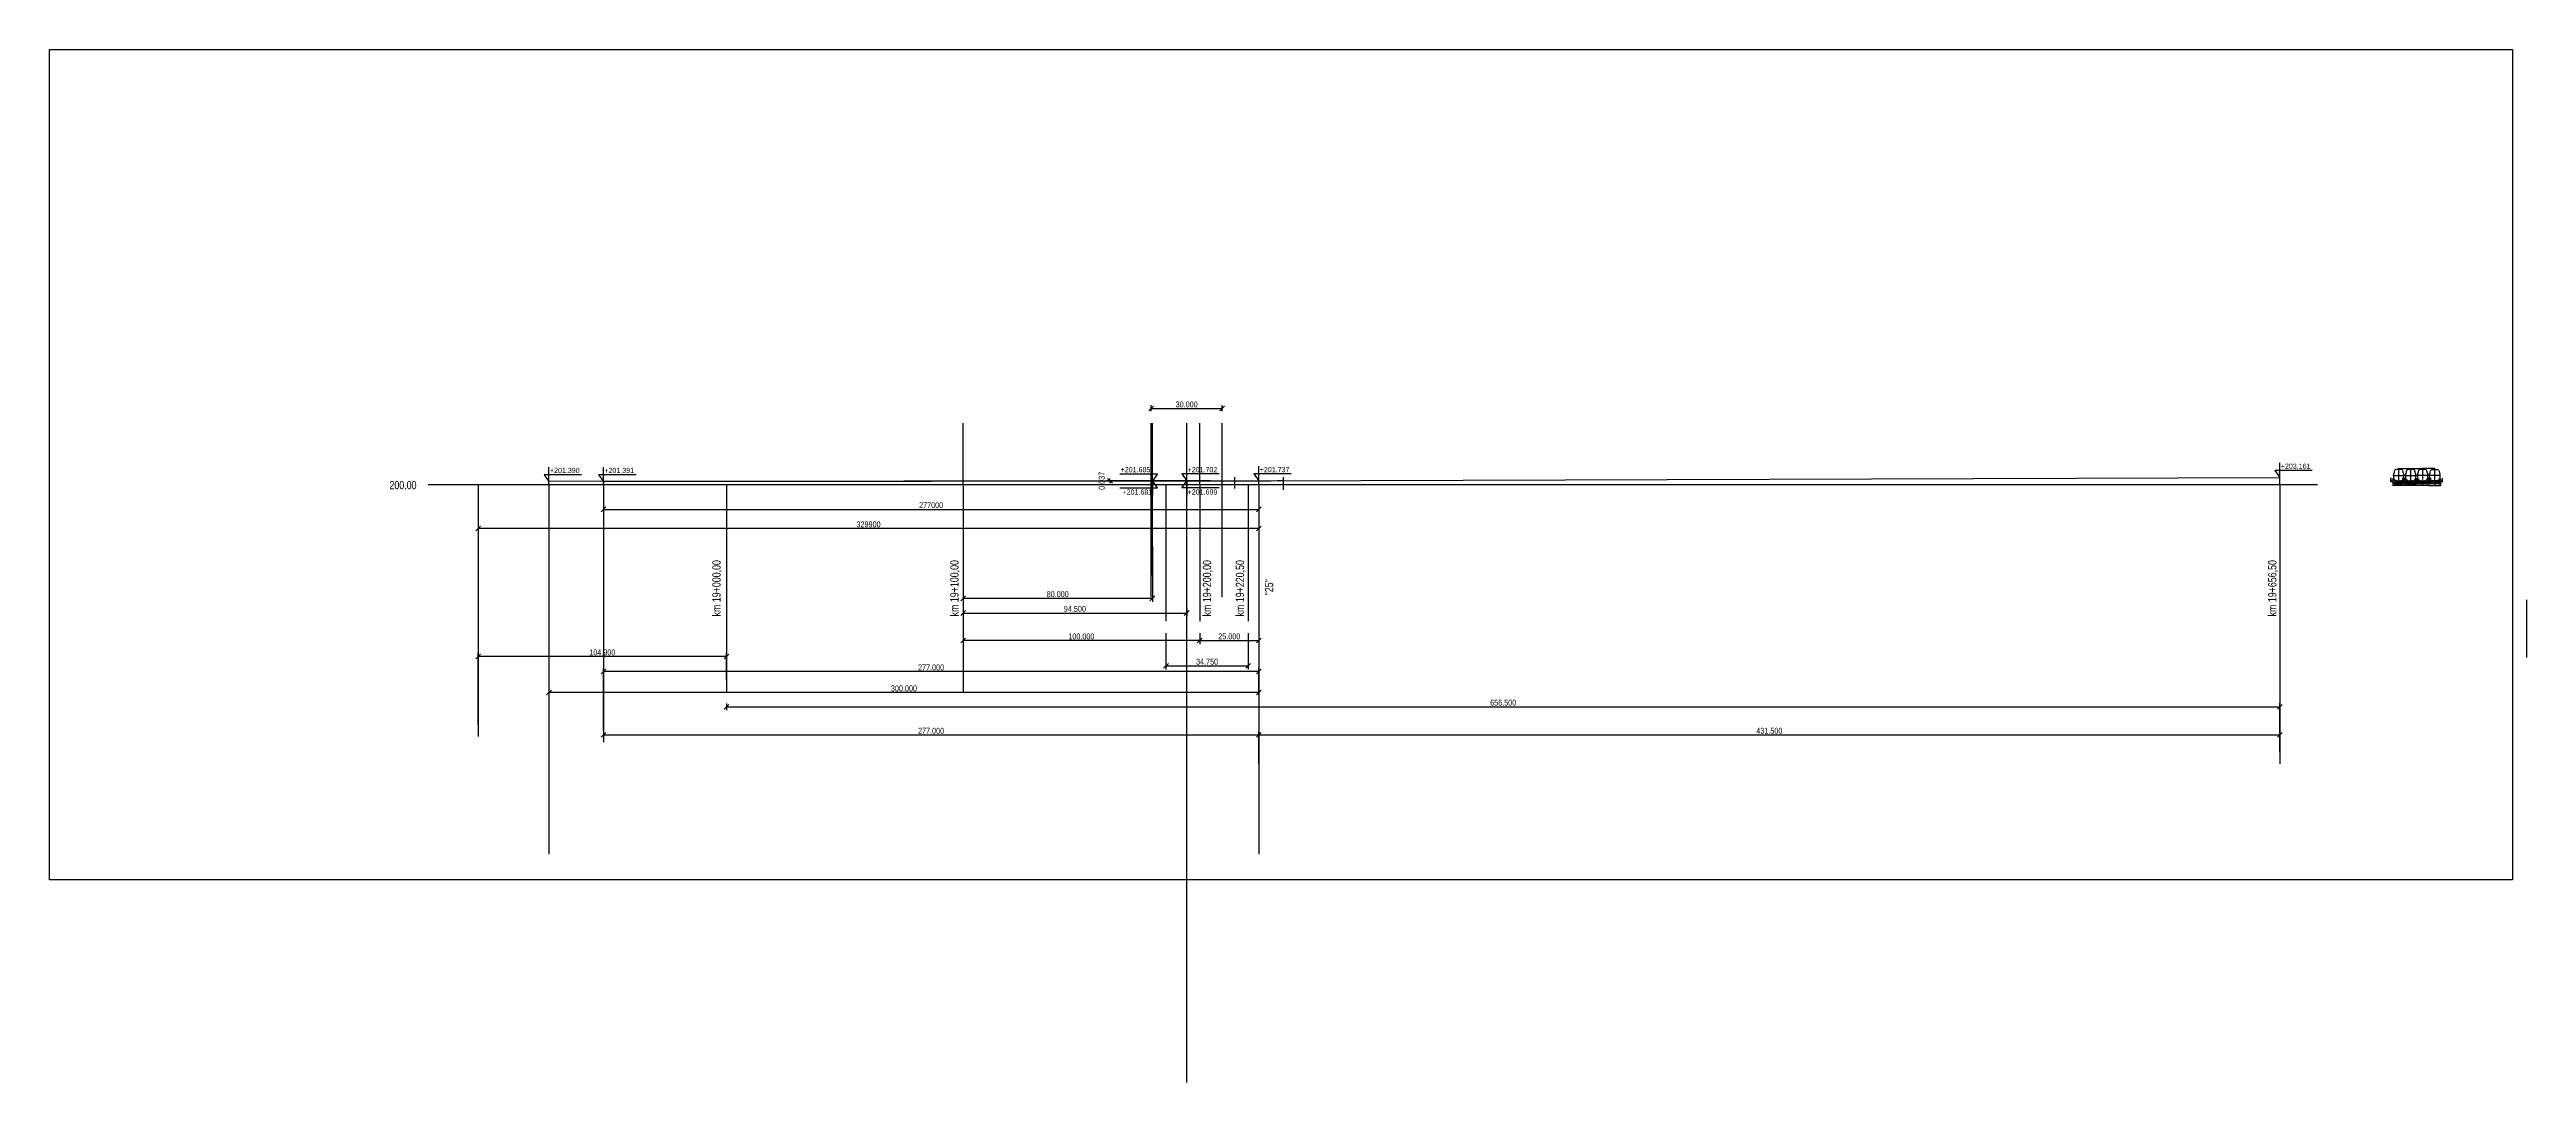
# Model space of a CAD drawing. Header units: millimetres. Extents: x -1069826 to 2704411, y -432732 to 412301.
# Drawn here: x -1069826 to -23054, y -273950 to 162902 of the extents above; entities that cross this region are included whole.
import ezdxf

# ---------------------------------------------------------------- set-up
doc = ezdxf.new("R2010")
doc.units = ezdxf.units.MM
doc.header["$LTSCALE"] = 1000
doc.header["$MEASUREMENT"] = 0
doc.linetypes.add('CENTER2', pattern=[1.125, 0.75, -0.125, 0.125, -0.125])
doc.linetypes.add('HIDDEN', pattern=[0.375, 0.25, -0.125])
for name, color, linetype in [('0-RAM-T', 7, 'Continuous'), ('0-T', 7, 'Continuous'), ('0-T0-W', 7, 'Continuous'), ('A_WIADUKT', 7, 'Continuous'), ('DROGO-T', 7, 'Continuous')]:
    doc.layers.add(name, color=color, linetype=linetype)
doc.styles.add('CDMSTYLE', font='CDMSIMPL', dxfattribs={"width": 0.8, "bigfont": 'CDMBIGPL'})
doc.dimstyles.new('CDMOG-ME-1000', dxfattribs={"dimscale": 1000, "dimtxt": 2.5, "dimasz": 1, "dimexe": 1.5, "dimexo": 5, "dimgap": 0.5, "dimtad": 1, "dimdec": 3, "dimlfac": 0.001, "dimrnd": 0.001, "dimzin": 1, "dimdsep": 46, "dimtxsty": 'CDMSTYLE', "dimblk": 'OBLIQUE', "dimblk1": 'OBLIQUE', "dimblk2": 'OBLIQUE', "dimsah": 1, "dimtsz": 1, "dimcen": -2.5, "dimclrd": 9, "dimclre": 9, "dimclrt": 9, "dimadec": 0, "dimazin": 0, "dimtfac": 1, "dimtmove": 2, "dimatfit": 3, "dimldrblk": 'OBLIQUE', "dimfxl": 1, "dimtvp": 1, "dimtolj": 1, "dimtzin": 0, "dimarcsym": 0})
doc.dimstyles.new('CDMOG-MM-1000', dxfattribs={"dimscale": 1000, "dimtxt": 2.5, "dimasz": 1, "dimexe": 1.5, "dimexo": 5, "dimgap": 0.5, "dimtad": 1, "dimdec": 0, "dimrnd": 1, "dimzin": 1, "dimdsep": 46, "dimtxsty": 'CDMSTYLE', "dimblk": 'OBLIQUE', "dimblk1": 'OBLIQUE', "dimblk2": 'OBLIQUE', "dimsah": 1, "dimtsz": 1, "dimcen": -2.5, "dimclrd": 9, "dimclre": 9, "dimclrt": 9, "dimadec": 0, "dimazin": 0, "dimtfac": 1, "dimtmove": 2, "dimatfit": 3, "dimldrblk": 'OBLIQUE', "dimfxl": 1, "dimtvp": 1, "dimtolj": 1, "dimtzin": 0, "dimarcsym": 0})
doc.dimstyles.new('CDMOG-MM-50', dxfattribs={"dimscale": 50, "dimtxt": 2.5, "dimasz": 1, "dimexe": 1.5, "dimexo": 5, "dimgap": 0.5, "dimtad": 1, "dimdec": 0, "dimrnd": 1, "dimzin": 1, "dimdsep": 46, "dimtxsty": 'CDMSTYLE', "dimblk1": 'OBLIQUE', "dimblk2": 'OBLIQUE', "dimsah": 1, "dimtsz": 1, "dimcen": -2.5, "dimdle": 1.5, "dimclrd": 9, "dimclre": 9, "dimclrt": 9, "dimadec": 0, "dimazin": 0, "dimtfac": 1, "dimtmove": 2, "dimatfit": 3, "dimldrblk": 'OBLIQUE', "dimfxl": 1, "dimtvp": 1, "dimtolj": 1, "dimtzin": 0, "dimarcsym": 0})

# ---------------------------------------------------------------- blocks, each defined once
blk = doc.blocks.new('00KOTA1')
at = {"color": 0, "linetype": 'Continuous'}
blk.add_lwpolyline([(13.7, 2.9), (-2.1, 2.9), (0, 0), (0, 6.1)], dxfattribs=at)
at = {"color": 0, "linetype": 'Continuous', "style": 'CDMSTYLE', "width": 0.85}
blk.add_attdef('%%P000.000', (0.4, 3.6), '', height=2.2, dxfattribs=at)
blk = doc.blocks.new('*D212')
at = {"color": 9, "linetype": 'ByBlock', "transparency": 16777216}
for p, q in [((-57127, -32560), (-55127, -30560)), ((-56127, -26196), (-56127, -33060)), ((219873, -32560), (221873, -30560)), ((220873, -26196), (220873, -33060)), ((-56127, -31560), (220873, -31560))]:
    blk.add_line(p, q, dxfattribs=at)
at = {"layer": 'Defpoints', "color": 0, "linetype": 'ByBlock', "transparency": 16777216}
for p in [(-56127, -21196), (220873, -21196), (220873, -31560)]:
    blk.add_point(p, dxfattribs=at)
at = {"color": 9, "linetype": 'ByBlock', "transparency": 16777216, "insert": (82373, -29810), "char_height": 2500, "attachment_point": 5, "style": 'CDMSTYLE'}
blk.add_mtext('\\A1;277000', dxfattribs=at)
blk = doc.blocks.new('_OBLIQUE')
at = {"color": 0, "linetype": 'ByBlock'}
blk.add_line((-0.5, -0.5), (0.5, 0.5), dxfattribs=at)
blk = doc.blocks.new('*D213')
at = {"color": 9, "linetype": 'ByBlock', "transparency": 16777216}
for p, q in [((-109027, -26196), (-109027, -41184)), ((220873, -26196), (220873, -41184)), ((-110027, -40684), (-108027, -38684)), ((220873, -39684), (-109027, -39684)), ((219873, -40684), (221873, -38684))]:
    blk.add_line(p, q, dxfattribs=at)
at = {"layer": 'Defpoints', "color": 0, "linetype": 'ByBlock', "transparency": 16777216}
for p in [(-109027, -21196), (220873, -21196), (-109027, -39684)]:
    blk.add_point(p, dxfattribs=at)
at = {"color": 9, "linetype": 'ByBlock', "transparency": 16777216, "insert": (55923, -37934), "char_height": 2500, "attachment_point": 5, "style": 'CDMSTYLE'}
blk.add_mtext('\\A1;329900', dxfattribs=at)
blk = doc.blocks.new('*D214')
at = {"color": 9, "linetype": 'ByBlock', "transparency": 16777216}
for p, q in [((-584761, -88073), (-582761, -86073)), ((-583761, -83897), (-583761, -88573)), ((-583761, -87073), (-558761, -87073)), ((-559761, -88073), (-557761, -86073)), ((-558761, -85220), (-558761, -88573))]:
    blk.add_line(p, q, dxfattribs=at)
at = {"layer": 'Defpoints', "color": 0, "linetype": 'ByBlock', "transparency": 16777216}
for p in [(-583761, -78897), (-558761, -80220), (-558761, -87073)]:
    blk.add_point(p, dxfattribs=at)
at = {"color": 9, "linetype": 'ByBlock', "transparency": 16777216, "insert": (-571261, -85323), "char_height": 2500, "attachment_point": 5, "style": 'CDMSTYLE'}
blk.add_mtext('\\A1;25.000', dxfattribs=at)
blk = doc.blocks.new('*D215')
at = {"color": 9, "linetype": 'ByBlock', "transparency": 16777216}
for p, q in [((-684761, -88073), (-682761, -86073)), ((-683761, -83897), (-683761, -88573)), ((-583761, -87073), (-683761, -87073)), ((-584761, -88073), (-582761, -86073)), ((-583761, -83897), (-583761, -88573))]:
    blk.add_line(p, q, dxfattribs=at)
at = {"layer": 'Defpoints', "color": 0, "linetype": 'ByBlock', "transparency": 16777216}
for p in [(-683761, -78897), (-583761, -78897), (-683761, -87073)]:
    blk.add_point(p, dxfattribs=at)
at = {"color": 9, "linetype": 'ByBlock', "transparency": 16777216, "insert": (-633761, -85323), "char_height": 2500, "attachment_point": 5, "style": 'CDMSTYLE'}
blk.add_mtext('\\A1;100.000', dxfattribs=at)
blk = doc.blocks.new('*D216')
at = {"color": 9, "linetype": 'ByBlock', "transparency": 16777216}
for p, q in [((-603761, -47204), (-603761, -70705)), ((-683761, -55047), (-683761, -70705)), ((-684761, -70205), (-682761, -68205)), ((-603761, -69205), (-683761, -69205)), ((-604761, -70205), (-602761, -68205))]:
    blk.add_line(p, q, dxfattribs=at)
at = {"layer": 'Defpoints', "color": 0, "linetype": 'ByBlock', "transparency": 16777216}
for p in [(-683761, -50047), (-603761, -42204), (-683761, -69205)]:
    blk.add_point(p, dxfattribs=at)
at = {"color": 9, "linetype": 'ByBlock', "transparency": 16777216, "insert": (-643761, -67455), "char_height": 2500, "attachment_point": 5, "style": 'CDMSTYLE'}
blk.add_mtext('\\A1;80.000', dxfattribs=at)
blk = doc.blocks.new('*D217')
at = {"color": 9, "linetype": 'ByBlock', "transparency": 16777216}
for p, q in [((-598011, -83897), (-598011, -99236)), ((-563261, -83897), (-563261, -99236)), ((-599011, -98736), (-597011, -96736)), ((-598011, -97736), (-563261, -97736)), ((-564261, -98736), (-562261, -96736))]:
    blk.add_line(p, q, dxfattribs=at)
at = {"layer": 'Defpoints', "color": 0, "linetype": 'ByBlock', "transparency": 16777216}
for p in [(-598011, -78897), (-563261, -78897), (-563261, -97736)]:
    blk.add_point(p, dxfattribs=at)
at = {"color": 9, "linetype": 'ByBlock', "transparency": 16777216, "insert": (-580636, -95986), "char_height": 2500, "attachment_point": 5, "style": 'CDMSTYLE'}
blk.add_mtext('\\A1;34.750', dxfattribs=at)
blk = doc.blocks.new('*D218')
at = {"color": 9, "linetype": 'ByBlock', "transparency": 16777216}
for p, q in [((-784761, -116061), (-782761, -114061)), ((-783761, -113712), (-783761, -116561)), ((-783761, -115061), (-127261, -115061)), ((-128261, -116061), (-126261, -114061)), ((-127261, -134174), (-127261, -113561))]:
    blk.add_line(p, q, dxfattribs=at)
at = {"layer": 'Defpoints', "color": 0, "linetype": 'ByBlock', "transparency": 16777216}
for p in [(-783761, -108712), (-127261, -115061), (-127261, -139174)]:
    blk.add_point(p, dxfattribs=at)
at = {"color": 9, "linetype": 'ByBlock', "transparency": 16777216, "insert": (-455511, -113311), "char_height": 2500, "attachment_point": 5, "style": 'CDMSTYLE'}
blk.add_mtext('\\A1;656.500', dxfattribs=at)
blk = doc.blocks.new('*D219')
at = {"color": 9, "linetype": 'ByBlock', "transparency": 16777216}
for p, q in [((-558761, -138915), (-558761, -125471)), ((-127261, -134174), (-127261, -125471)), ((-559761, -127971), (-557761, -125971)), ((-558761, -126971), (-127261, -126971)), ((-128261, -127971), (-126261, -125971))]:
    blk.add_line(p, q, dxfattribs=at)
at = {"layer": 'Defpoints', "color": 0, "linetype": 'ByBlock', "transparency": 16777216}
for p in [(-127261, -126971), (-558761, -143915), (-127261, -139174)]:
    blk.add_point(p, dxfattribs=at)
at = {"color": 9, "linetype": 'ByBlock', "transparency": 16777216, "insert": (-343011, -125221), "char_height": 2500, "attachment_point": 5, "style": 'CDMSTYLE'}
blk.add_mtext('\\A1;431.500', dxfattribs=at)
blk = doc.blocks.new('*D220')
at = {"color": 9, "linetype": 'ByBlock', "transparency": 16777216}
for p, q in [((-835761, -120886), (-835761, -128471)), ((-558761, -120061), (-558761, -128471)), ((-836761, -127971), (-834761, -125971)), ((-835761, -126971), (-558761, -126971)), ((-559761, -127971), (-557761, -125971))]:
    blk.add_line(p, q, dxfattribs=at)
at = {"layer": 'Defpoints', "color": 0, "linetype": 'ByBlock', "transparency": 16777216}
for p in [(-558761, -115061), (-835761, -115886), (-558761, -126971)]:
    blk.add_point(p, dxfattribs=at)
at = {"color": 9, "linetype": 'ByBlock', "transparency": 16777216, "insert": (-697261, -125221), "char_height": 2500, "attachment_point": 5, "style": 'CDMSTYLE'}
blk.add_mtext('\\A1;277.000', dxfattribs=at)
blk = doc.blocks.new('*D221')
at = {"color": 9, "linetype": 'ByBlock', "transparency": 16777216}
for p, q in [((-683761, -67876), (-683761, -76906)), ((-684761, -76406), (-682761, -74406)), ((-683761, -75406), (-589261, -75406)), ((-590261, -76406), (-588261, -74406)), ((-589261, -73677), (-589261, -76906))]:
    blk.add_line(p, q, dxfattribs=at)
at = {"layer": 'Defpoints', "color": 0, "linetype": 'ByBlock', "transparency": 16777216}
for p in [(-683761, -62876), (-589261, -68677), (-589261, -75406)]:
    blk.add_point(p, dxfattribs=at)
at = {"color": 9, "linetype": 'ByBlock', "transparency": 16777216, "insert": (-636511, -73656), "char_height": 2500, "attachment_point": 5, "style": 'CDMSTYLE'}
blk.add_mtext('\\A1;94.500', dxfattribs=at)
blk = doc.blocks.new('*D222')
at = {"color": 9, "linetype": 'ByBlock', "transparency": 16777216}
for p, q in [((-836761, -101184), (-834761, -99184)), ((-835761, -125023), (-835761, -98684)), ((-558761, -100184), (-835761, -100184)), ((-559761, -101184), (-557761, -99184)), ((-558761, -110061), (-558761, -98684))]:
    blk.add_line(p, q, dxfattribs=at)
at = {"layer": 'Defpoints', "color": 0, "linetype": 'ByBlock', "transparency": 16777216}
for p in [(-835761, -100184), (-558761, -115061), (-835761, -130023)]:
    blk.add_point(p, dxfattribs=at)
at = {"color": 9, "linetype": 'ByBlock', "transparency": 16777216, "insert": (-697261, -98434), "char_height": 2500, "attachment_point": 5, "style": 'CDMSTYLE'}
blk.add_mtext('\\A1;277.000', dxfattribs=at)
blk = doc.blocks.new('*D223')
at = {"color": 9, "linetype": 'ByBlock', "transparency": 16777216}
for p, q in [((-858761, -104281), (-858761, -110556)), ((-859761, -110056), (-857761, -108056)), ((-558761, -109056), (-858761, -109056)), ((-559761, -110056), (-557761, -108056)), ((-558761, -110061), (-558761, -107556))]:
    blk.add_line(p, q, dxfattribs=at)
at = {"layer": 'Defpoints', "color": 0, "linetype": 'ByBlock', "transparency": 16777216}
for p in [(-858761, -99281), (-858761, -109056), (-558761, -115061)]:
    blk.add_point(p, dxfattribs=at)
at = {"color": 9, "linetype": 'ByBlock', "transparency": 16777216, "insert": (-708761, -107306), "char_height": 2500, "attachment_point": 5, "style": 'CDMSTYLE'}
blk.add_mtext('\\A1;300.000', dxfattribs=at)
blk = doc.blocks.new('*D224')
at = {"color": 9, "linetype": 'ByBlock', "transparency": 16777216}
for p, q in [((-889661, -94802), (-887661, -92802)), ((-888661, -122645), (-888661, -92302)), ((-783761, -93802), (-888661, -93802)), ((-784761, -94802), (-782761, -92802)), ((-783761, -103712), (-783761, -92302))]:
    blk.add_line(p, q, dxfattribs=at)
at = {"layer": 'Defpoints', "color": 0, "linetype": 'ByBlock', "transparency": 16777216}
for p in [(-888661, -93802), (-783761, -108712), (-888661, -127645)]:
    blk.add_point(p, dxfattribs=at)
at = {"color": 9, "linetype": 'ByBlock', "transparency": 16777216, "insert": (-836211, -92052), "char_height": 2500, "attachment_point": 5, "style": 'CDMSTYLE'}
blk.add_mtext('\\A1;104.900', dxfattribs=at)
blk = doc.blocks.new('*D225')
at = {"color": 9, "linetype": 'ByBlock', "transparency": 16777216}
for p, q in [((-605261, 10041), (-603261, 12041)), ((-604261, 9929), (-604261, 12541)), ((-604261, 11041), (-574261, 11041)), ((-575261, 10041), (-573261, 12041)), ((-574261, 9929), (-574261, 12541))]:
    blk.add_line(p, q, dxfattribs=at)
at = {"layer": 'Defpoints', "color": 0, "linetype": 'ByBlock', "transparency": 16777216}
for p in [(-574261, 11041), (-604261, 4929), (-574261, 4929)]:
    blk.add_point(p, dxfattribs=at)
at = {"color": 9, "linetype": 'ByBlock', "transparency": 16777216, "insert": (-589261, 12791), "char_height": 2500, "attachment_point": 5, "style": 'CDMSTYLE'}
blk.add_mtext('\\A1;30.000', dxfattribs=at)
blk = doc.blocks.new('*D226')
at = {"color": 9, "linetype": 'ByBlock', "transparency": 16777216}
for p, q in [((-579261, -19479), (-623165, -19479)), ((-609261, -19516), (-623165, -19516)), ((-620665, -20479), (-622665, -18479)), ((-620665, -20516), (-622665, -18516)), ((-621665, -19479), (-621665, -18479)), ((-621665, -19479), (-621665, -19516)), ((-621665, -19479), (-621665, -19516)), ((-621665, -19516), (-621665, -20516))]:
    blk.add_line(p, q, dxfattribs=at)
at = {"layer": 'Defpoints', "color": 0, "linetype": 'ByBlock', "transparency": 16777216}
for p in [(-621665, -19516), (-604261, -19516), (-574261, -19479)]:
    blk.add_point(p, dxfattribs=at)
at = {"color": 9, "linetype": 'ByBlock', "transparency": 16777216, "insert": (-625165, -19497), "char_height": 2500, "attachment_point": 5, "rotation": 90, "style": 'CDMSTYLE'}
blk.add_mtext('\\A1;0.037', dxfattribs=at)
blk = doc.blocks.new('*D316')
at = {"color": 9, "linetype": 'ByBlock', "transparency": 16777216}
for p, q in [((-74350, -21524), (-79580, -21524)), ((-79555, -21574), (-79455, -21474)), ((-79505, -21094), (-79505, -21599)), ((-74475, -21574), (-74375, -21474)), ((-74425, -21500), (-74425, -21599))]:
    blk.add_line(p, q, dxfattribs=at)
at = {"layer": 'Defpoints', "color": 0, "linetype": 'ByBlock', "transparency": 16777216}
for p in [(-79505, -20844), (-79505, -21524), (-74425, -21250)]:
    blk.add_point(p, dxfattribs=at)
at = {"color": 9, "linetype": 'ByBlock', "transparency": 16777216, "insert": (-76965, -21437), "char_height": 125, "attachment_point": 5, "style": 'CDMSTYLE'}
blk.add_mtext('\\A1;5080', dxfattribs=at)
blk = doc.blocks.new('A$C05BD7996')
at = {"color": 40, "linetype": 'HIDDEN'}
for p, q in [((200, 3119), (0, 3119)), ((0, 3119), (0, 1069)), ((0, 1069), (200, 1069)), ((300, 3919), (200, 3119)), ((400, 4319), (300, 3919)), ((600, 4569), (400, 4319)), ((475, 829), (475, 369)), ((475, 369), (680, 369)), ((940, 4869), (600, 4569)), ((680, 369), (925, 124)), ((925, 124), (1333, 124)), ((1020, 4919), (940, 4869)), ((3380, 4919), (1020, 4919)), ((1333, 124), (1333, 69)), ((1333, 69), (1483, 69)), ((1483, 69), (1483, 31)), ((1483, 31), (1550, 31)), ((1550, 31), (1550, 124)), ((1550, 124), (2851, 124)), ((2851, 124), (2851, 31)), ((2851, 31), (2918, 31)), ((2918, 31), (2918, 69)), ((2918, 69), (3068, 69)), ((3068, 69), (3068, 124)), ((3068, 124), (3475, 124)), ((3460, 4869), (3380, 4919)), ((3800, 4569), (3460, 4869)), ((3475, 124), (3720, 369)), ((3720, 369), (3925, 369)), ((4000, 4319), (3800, 4569)), ((3925, 369), (3925, 829)), ((4100, 3919), (4000, 4319)), ((4200, 3119), (4100, 3919)), ((4400, 3119), (4200, 3119)), ((4200, 1069), (4400, 1069)), ((4400, 1069), (4400, 3119))]:
    blk.add_line(p, q, dxfattribs=at)
at = {"layer": '0-T', "color": 40, "linetype": 'HIDDEN'}
for p, q in [((200, 829), (200, 1069)), ((200, 829), (475, 829)), ((4200, 829), (3925, 829)), ((4200, 829), (4200, 1069))]:
    blk.add_line(p, q, dxfattribs=at)
at = {"layer": '0-T', "color": 9, "linetype": 'Continuous'}
for p, q in [((2131, 69), (2269, 69)), ((2200, 0), (2200, 137))]:
    blk.add_line(p, q, dxfattribs=at)
blk = doc.blocks.new('A$C3471609C')
at = {"layer": '0-T', "color": 9, "linetype": 'Continuous'}
blk.add_blockref('A$C05BD7996', (0, 0), dxfattribs=at)
blk = doc.blocks.new('*D310')
at = {"color": 9, "linetype": 'ByBlock', "transparency": 16777216}
for p, q in [((-79326, -17288), (-74776, -17288)), ((-79301, -17338), (-79201, -17238)), ((-74901, -17338), (-74801, -17238)), ((-74851, -17665), (-74851, -17213))]:
    blk.add_line(p, q, dxfattribs=at)
at = {"layer": 'Defpoints', "color": 0, "linetype": 'ByBlock', "transparency": 16777216}
for p in [(-79251, -17915), (-74851, -17288), (-74851, -17915)]:
    blk.add_point(p, dxfattribs=at)
at = {"color": 9, "linetype": 'ByBlock', "transparency": 16777216, "insert": (-76722, -17200), "char_height": 125, "attachment_point": 5, "style": 'CDMSTYLE'}
blk.add_mtext('\\A1;4400', dxfattribs=at)
blk = doc.blocks.new('*D320')
at = {"color": 9, "linetype": 'ByBlock', "transparency": 16777216}
for p, q in [((-64766, -17288), (-63936, -17288)), ((-64741, -17338), (-64641, -17238)), ((-64061, -17338), (-63961, -17238)), ((-64011, -17381), (-64011, -17213))]:
    blk.add_line(p, q, dxfattribs=at)
at = {"layer": 'Defpoints', "color": 0, "linetype": 'ByBlock', "transparency": 16777216}
for p in [(-64691, -17631), (-64011, -17288), (-64011, -17631)]:
    blk.add_point(p, dxfattribs=at)
at = {"color": 9, "linetype": 'ByBlock', "transparency": 16777216, "insert": (-64351, -17200), "char_height": 125, "attachment_point": 5, "style": 'CDMSTYLE'}
blk.add_mtext('\\A1;680', dxfattribs=at)
blk = doc.blocks.new('*D319')
at = {"color": 9, "linetype": 'ByBlock', "transparency": 16777216}
for p, q in [((-61736, -14306), (-66966, -14306)), ((-66941, -14356), (-66841, -14256)), ((-66891, -14396), (-66891, -14231)), ((-61861, -14356), (-61761, -14256))]:
    blk.add_line(p, q, dxfattribs=at)
at = {"layer": 'Defpoints', "color": 0, "linetype": 'ByBlock', "transparency": 16777216}
for p in [(-66891, -14306), (-66891, -14646), (-61811, -14646)]:
    blk.add_point(p, dxfattribs=at)
at = {"color": 9, "linetype": 'ByBlock', "transparency": 16777216, "insert": (-64160, -14218), "char_height": 125, "attachment_point": 5, "style": 'CDMSTYLE'}
blk.add_mtext('\\A1;5080', dxfattribs=at)
blk = doc.blocks.new('*D318')
at = {"color": 9, "linetype": 'ByBlock', "transparency": 16777216}
for p, q in [((-64512, -21524), (-59362, -21524)), ((-64487, -21574), (-64387, -21474)), ((-64437, -21500), (-64437, -21599)), ((-59487, -21574), (-59387, -21474)), ((-59437, -21082), (-59437, -21599))]:
    blk.add_line(p, q, dxfattribs=at)
at = {"layer": 'Defpoints', "color": 0, "linetype": 'ByBlock', "transparency": 16777216}
for p in [(-59437, -20832), (-64437, -21250), (-59437, -21524)]:
    blk.add_point(p, dxfattribs=at)
at = {"color": 9, "linetype": 'ByBlock', "transparency": 16777216, "insert": (-61937, -21437), "char_height": 125, "attachment_point": 5, "style": 'CDMSTYLE'}
blk.add_mtext('\\A1;5000', dxfattribs=at)
blk = doc.blocks.new('*D317')
at = {"color": 9, "linetype": 'ByBlock', "transparency": 16777216}
for p, q in [((-59536, -17288), (-64086, -17288)), ((-64061, -17338), (-63961, -17238)), ((-64011, -17665), (-64011, -17213)), ((-59661, -17338), (-59561, -17238))]:
    blk.add_line(p, q, dxfattribs=at)
at = {"layer": 'Defpoints', "color": 0, "linetype": 'ByBlock', "transparency": 16777216}
for p in [(-64011, -17288), (-64011, -17915), (-59611, -17915)]:
    blk.add_point(p, dxfattribs=at)
at = {"color": 9, "linetype": 'ByBlock', "transparency": 16777216, "insert": (-62141, -17200), "char_height": 125, "attachment_point": 5, "style": 'CDMSTYLE'}
blk.add_mtext('\\A1;4400', dxfattribs=at)
blk = doc.blocks.new('A$C5FAB2D53')
at = {"color": 9, "linetype": 'ByBlock'}
for p, q in [((0, 13), (189, 13)), ((0, 0), (0, 13)), ((95, 0), (0, 0)), ((15, 46), (36, 46)), ((15, 13), (15, 46)), ((15, 36), (26, 36)), ((31, 41), (31, 46)), ((46, 28), (31, 26)), ((31, 26), (31, 13)), ((32, 23), (32, 15)), ((32, 15), (157, 15)), ((53, 28), (35, 26)), ((46, 36), (46, 28)), ((60, 150), (60, 125)), ((60, 125), (83, 117)), ((83, 38), (65, 31)), ((105, 164), (85, 164)), ((88, 110), (88, 45)), ((189, 0), (95, 0)), ((102, 45), (102, 110)), ((106, 117), (130, 125)), ((124, 31), (106, 38)), ((130, 125), (130, 150)), ((154, 26), (136, 28)), ((143, 36), (143, 28)), ((143, 28), (158, 26)), ((174, 46), (153, 46)), ((157, 15), (157, 23)), ((158, 41), (158, 46)), ((158, 26), (158, 13)), ((174, 36), (163, 36)), ((174, 13), (174, 46)), ((189, 13), (189, 0)), ((189, 13), (189, 13)), ((987, 13), (987, 0)), ((987, 13), (987, 13)), ((1177, 13), (987, 13)), ((987, 0), (1082, 0)), ((1003, 46), (1024, 46)), ((1003, 13), (1003, 46)), ((1003, 36), (1014, 36)), ((1019, 41), (1019, 46)), ((1034, 28), (1019, 26)), ((1019, 26), (1019, 13)), ((1019, 15), (1019, 23)), ((1144, 15), (1019, 15)), ((1022, 26), (1040, 28)), ((1034, 36), (1034, 28)), ((1047, 125), (1047, 150)), ((1070, 117), (1047, 125)), ((1052, 31), (1071, 38)), ((1072, 164), (1092, 164)), ((1075, 45), (1075, 110)), ((1082, 0), (1177, 0)), ((1089, 110), (1089, 45)), ((1093, 38), (1112, 31)), ((1117, 125), (1094, 117)), ((1117, 150), (1117, 125)), ((1123, 28), (1142, 26)), ((1130, 36), (1130, 28)), ((1130, 28), (1145, 26)), ((1161, 46), (1140, 46)), ((1144, 23), (1144, 15)), ((1145, 41), (1145, 46)), ((1145, 26), (1145, 13)), ((1161, 36), (1150, 36)), ((1161, 13), (1161, 46)), ((1177, 0), (1177, 13))]:
    blk.add_line(p, q, dxfattribs=at)
at = {"color": 9, "linetype": 'Continuous'}
for p, q in [((95, 182), (95, 15)), ((1082, 182), (1082, 15))]:
    blk.add_line(p, q, dxfattribs=at)
at = {"color": 9, "linetype": 'ByBlock'}
for centre, radius, start, end in [((26, 41), 5, 270, 0), ((35, 23), 3, 95.060961, 180), ((36, 36), 10, 359.999996, 90.000004), ((50, 68), 40, 275.060961, 292.41269), ((72, 150), 12, 104.143708, 180), ((88, 84), 80, 102.454521, 104.143708), ((74, 150), 13, 99.677065, 104.455672), ((88, 84), 80, 92.505408, 101.678216), ((81, 110), 7, 360, 71), ((81, 45), 7, 292.412689, 360), ((109, 110), 7, 109, 180), ((109, 45), 7, 180, 247.587311), ((101, 84), 80, 78.321784, 87.494592), ((115, 150), 13, 75.544328, 80.322935), ((101, 84), 80, 75.856292, 77.545479), ((118, 150), 12, 0, 75.856292), ((140, 68), 40, 247.587311, 264.939039), ((153, 36), 10, 89.999996, 180.000004), ((154, 23), 3, 0, 84.939039), ((163, 41), 5, 180, 270), ((1014, 41), 5, 270, 0), ((1022, 23), 3, 95.060961, 180), ((1024, 36), 10, 359.999996, 90.000004), ((1037, 68), 40, 275.060961, 292.412689), ((1059, 150), 12, 104.143708, 180), ((1076, 84), 80, 102.454521, 104.143708), ((1062, 150), 13, 99.677065, 104.455672), ((1076, 84), 80, 92.505408, 101.678216), ((1068, 110), 7, 0, 71), ((1068, 45), 7, 292.412689, 360), ((1096, 110), 7, 109, 180), ((1096, 45), 7, 180, 247.587311), ((1088, 84), 80, 78.321784, 87.494592), ((1102, 150), 13, 75.544328, 80.322935), ((1088, 84), 80, 75.856292, 77.545479), ((1105, 150), 12, 0, 75.856292), ((1127, 68), 40, 247.58731, 264.939039), ((1140, 36), 10, 89.999996, 180.000004), ((1141, 23), 3, 0, 84.939039), ((1150, 41), 5, 180, 270)]:
    blk.add_arc(centre, radius, start, end, dxfattribs=at)
blk = doc.blocks.new('A$C30C010BB')
at = {"layer": '0-T', "color": 40, "linetype": 'Continuous'}
blk.add_blockref('A$C5FAB2D53', (0, 0), dxfattribs=at)
blk = doc.blocks.new('A$C5F112703')
at = {"color": 9, "linetype": 'ByBlock'}
for p, q in [((0, 3119), (0, 1069)), ((200, 3119), (0, 3119)), ((0, 1069), (200, 1069)), ((300, 3919), (200, 3119)), ((400, 4319), (300, 3919)), ((600, 4569), (400, 4319)), ((475, 829), (475, 369)), ((475, 369), (680, 369)), ((940, 4869), (600, 4569)), ((680, 369), (925, 124)), ((925, 124), (1333, 124)), ((1020, 4919), (940, 4869)), ((3380, 4919), (1020, 4919)), ((1333, 124), (1333, 69)), ((1333, 69), (1483, 69)), ((1483, 69), (1483, 31)), ((1483, 31), (1550, 31)), ((1550, 124), (2851, 124)), ((1550, 31), (1550, 124)), ((2851, 124), (2851, 31)), ((2851, 31), (2918, 31)), ((2918, 69), (3068, 69)), ((2918, 31), (2918, 69)), ((3068, 124), (3475, 124)), ((3068, 69), (3068, 124)), ((3460, 4869), (3380, 4919)), ((3800, 4569), (3460, 4869)), ((3475, 124), (3720, 369)), ((3720, 369), (3925, 369)), ((4000, 4319), (3800, 4569)), ((3925, 369), (3925, 829)), ((4100, 3919), (4000, 4319)), ((4200, 3119), (4100, 3919)), ((4400, 3119), (4200, 3119)), ((4200, 1069), (4400, 1069)), ((4400, 1069), (4400, 3119))]:
    blk.add_line(p, q, dxfattribs=at)
at = {"layer": '0-T', "color": 9, "linetype": 'Continuous'}
for p, q in [((200, 829), (200, 1069)), ((200, 829), (475, 829)), ((2131, 69), (2269, 69)), ((2200, 0), (2200, 137)), ((4200, 829), (3925, 829)), ((4200, 829), (4200, 1069))]:
    blk.add_line(p, q, dxfattribs=at)
blk = doc.blocks.new('A$C22AE4A19')
at = {"layer": '0-T', "color": 9, "linetype": 'Continuous'}
blk.add_blockref('A$C5F112703', (0, 0), dxfattribs=at)
blk = doc.blocks.new('*D315')
at = {"color": 9, "linetype": 'ByBlock', "transparency": 16777216}
for p, q in [((-64362, -21524), (-74500, -21524)), ((-74475, -21574), (-74375, -21474)), ((-74425, -21126), (-74425, -21599)), ((-64487, -21574), (-64387, -21474)), ((-64437, -21121), (-64437, -21599))]:
    blk.add_line(p, q, dxfattribs=at)
at = {"layer": 'Defpoints', "color": 0, "linetype": 'ByBlock', "transparency": 16777216}
for p in [(-74425, -20876), (-64437, -20871), (-74425, -21524)]:
    blk.add_point(p, dxfattribs=at)
at = {"color": 9, "linetype": 'ByBlock', "transparency": 16777216, "insert": (-69431, -21437), "char_height": 125, "attachment_point": 5, "style": 'CDMSTYLE'}
blk.add_mtext('\\A1;\\C1;9988', dxfattribs=at)
blk = doc.blocks.new('*D314')
at = {"color": 9, "linetype": 'ByBlock', "transparency": 16777216}
for p, q in [((-74096, -17288), (-74926, -17288)), ((-74901, -17338), (-74801, -17238)), ((-74851, -17381), (-74851, -17213)), ((-74221, -17338), (-74121, -17238))]:
    blk.add_line(p, q, dxfattribs=at)
at = {"layer": 'Defpoints', "color": 0, "linetype": 'ByBlock', "transparency": 16777216}
for p in [(-74851, -17288), (-74851, -17631), (-74171, -17666)]:
    blk.add_point(p, dxfattribs=at)
at = {"color": 9, "linetype": 'ByBlock', "transparency": 16777216, "insert": (-74511, -17200), "char_height": 125, "attachment_point": 5, "style": 'CDMSTYLE'}
blk.add_mtext('\\A1;680', dxfattribs=at)
blk = doc.blocks.new('*D313')
at = {"color": 9, "linetype": 'ByBlock', "transparency": 16777216}
for p, q in [((-69016, -17288), (-69846, -17288)), ((-69821, -17338), (-69721, -17238)), ((-69771, -17221), (-69771, -17213)), ((-69141, -17338), (-69041, -17238))]:
    blk.add_line(p, q, dxfattribs=at)
at = {"layer": 'Defpoints', "color": 0, "linetype": 'ByBlock', "transparency": 16777216}
for p in [(-69771, -17288), (-69771, -17471), (-69091, -17765)]:
    blk.add_point(p, dxfattribs=at)
at = {"color": 9, "linetype": 'ByBlock', "transparency": 16777216, "insert": (-69431, -17200), "char_height": 125, "attachment_point": 5, "style": 'CDMSTYLE'}
blk.add_mtext('\\A1;\\C1;680', dxfattribs=at)
blk = doc.blocks.new('*D312')
at = {"color": 9, "linetype": 'ByBlock', "transparency": 16777216}
for p, q in [((-64616, -17288), (-69166, -17288)), ((-69141, -17338), (-69041, -17238)), ((-69091, -17665), (-69091, -17213)), ((-64741, -17338), (-64641, -17238))]:
    blk.add_line(p, q, dxfattribs=at)
at = {"layer": 'Defpoints', "color": 0, "linetype": 'ByBlock', "transparency": 16777216}
for p in [(-69091, -17288), (-69091, -17915), (-64691, -17915)]:
    blk.add_point(p, dxfattribs=at)
at = {"color": 9, "linetype": 'ByBlock', "transparency": 16777216, "insert": (-66622, -17200), "char_height": 125, "attachment_point": 5, "style": 'CDMSTYLE'}
blk.add_mtext('\\A1;\\C1;4400', dxfattribs=at)
blk = doc.blocks.new('*D311')
at = {"color": 9, "linetype": 'ByBlock', "transparency": 16777216}
for p, q in [((-77126, -14306), (-71896, -14306)), ((-77101, -14356), (-77001, -14256)), ((-72021, -14356), (-71921, -14256)), ((-71971, -14396), (-71971, -14231))]:
    blk.add_line(p, q, dxfattribs=at)
at = {"layer": 'Defpoints', "color": 0, "linetype": 'ByBlock', "transparency": 16777216}
for p in [(-77051, -14646), (-71971, -14306), (-71971, -14646)]:
    blk.add_point(p, dxfattribs=at)
at = {"color": 9, "linetype": 'ByBlock', "transparency": 16777216, "insert": (-74703, -14218), "char_height": 125, "attachment_point": 5, "style": 'CDMSTYLE'}
blk.add_mtext('\\A1;5080', dxfattribs=at)
blk = doc.blocks.new('*D309')
at = {"color": 9, "linetype": 'ByBlock', "transparency": 16777216}
for p, q in [((-74246, -17288), (-69696, -17288)), ((-74221, -17338), (-74121, -17238)), ((-69821, -17338), (-69721, -17238)), ((-69771, -18119), (-69771, -17213))]:
    blk.add_line(p, q, dxfattribs=at)
at = {"layer": 'Defpoints', "color": 0, "linetype": 'ByBlock', "transparency": 16777216}
for p in [(-74171, -18369), (-69771, -17288), (-69771, -18369)]:
    blk.add_point(p, dxfattribs=at)
at = {"color": 9, "linetype": 'ByBlock', "transparency": 16777216, "insert": (-71690, -17200), "char_height": 125, "attachment_point": 5, "style": 'CDMSTYLE'}
blk.add_mtext('\\A1;\\C1;4400', dxfattribs=at)
blk = doc.blocks.new('*D308')
at = {"color": 9, "linetype": 'ByBlock', "transparency": 16777216}
for p, q in [((-72046, -14306), (-66816, -14306)), ((-72021, -14356), (-71921, -14256)), ((-66941, -14356), (-66841, -14256)), ((-66891, -14396), (-66891, -14231))]:
    blk.add_line(p, q, dxfattribs=at)
at = {"layer": 'Defpoints', "color": 0, "linetype": 'ByBlock', "transparency": 16777216}
for p in [(-71971, -14646), (-66891, -14306), (-66891, -14646)]:
    blk.add_point(p, dxfattribs=at)
at = {"color": 9, "linetype": 'ByBlock', "transparency": 16777216, "insert": (-69623, -14218), "char_height": 125, "attachment_point": 5, "style": 'CDMSTYLE'}
blk.add_mtext('\\A1;\\C1;5080', dxfattribs=at)
blk = doc.blocks.new('SZPKOL')
at = {"color": 0, "linetype": 'ByBlock'}
blk.add_lwpolyline([(12, 4, 0.13854792), (-12, 5), (-9, 22), (0, 24), (9, 22)], format="xyb", close=True, dxfattribs=at)
for start, end in [(102.910537, 124.242169), (55.757831, 72.099787)]:
    blk.add_arc((-2, -38), 45.5, start, end, dxfattribs=at)
blk = doc.blocks.new('SRUKOL')
at = {"color": 0, "linetype": 'ByBlock'}
for p, q in [((0, 10), (-22, 10)), ((-22, 10), (-22, 0)), ((-11, 5), (-22, 5)), ((0, 0), (-22, 0)), ((-20, 37), (-20, 24)), ((-20, 24), (-20, 11)), ((-17, 5), (-17, 0)), ((0, 39), (-15, 39)), ((0, 10), (-15, 10)), ((-13, 42), (-10, 44)), ((-13, 39), (-13, 42)), ((-13, 42), (13, 42)), ((-12, 5), (-12, 0)), ((-11, 10), (11, 5)), ((-11, 5), (11, 0)), ((-10, 44), (-10, 38)), ((-10, 44), (10, 44)), ((-10, 37), (-10, 24)), ((-10, 24), (-10, 11)), ((0, 39), (15, 39)), ((0, 10), (15, 10)), ((0, 10), (22, 10)), ((0, 0), (22, 0)), ((13, 42), (10, 44)), ((10, 44), (10, 38)), ((10, 37), (10, 24)), ((10, 24), (10, 11)), ((11, 5), (22, 5)), ((12, 10), (12, 5)), ((13, 39), (13, 42)), ((17, 10), (17, 5)), ((20, 37), (20, 24)), ((20, 24), (20, 11)), ((22, 10), (22, 0))]:
    blk.add_line(p, q, dxfattribs=at)
for centre, radius, start, end in [((-15, 29), 10, 60, 120), ((-15, 20), 10, 240, 300), ((0, -1), 40, 90, 104.60152), ((0, 50), 40, 255.39848, 270), ((0, -1), 40, 75.39848, 90), ((0, 50), 40, 270, 284.60152), ((15, 29), 10, 60, 120), ((15, 20), 10, 240, 300)]:
    blk.add_arc(centre, radius, start, end, dxfattribs=at)

msp = doc.modelspace()

# ---------------------------------------------------------------- hatches: boundary and pattern name
at = {"layer": '0-T', "linetype": 'Continuous'}
h = msp.add_hatch(dxfattribs=at)
h.set_pattern_fill('TRIANG', color=9, scale=20, style=0)
h.set_pattern_definition([(60, (-175484.5, -221196.17), (-95.24997, 164.97782), [95.25, -95.25]), (120, (-175484.5, -221196.17), (-190.49997, 2e-05), [95.25, -95.25]), (0, (-175532.12, -221113.69), (95.25, 164.9778), [95.25, -95.25])])
h.paths.add_polyline_path([(-71971.4741, -20296.1741), (-71971.4741, -19856.1741), (-73321.4741, -19856.1741), (-73321.4741, -19696.1741), (-74207.4741, -19696.1741), (-74207.4741, -20251.4541)])
h.paths.add_polyline_path([(-69735.4741, -20251.4541), (-69735.4741, -19696.1741), (-70621.4741, -19696.1741), (-70621.4741, -19856.1741), (-71971.4741, -19856.1741), (-71971.4741, -20296.1741)])
h.paths.add_polyline_path([(-73938.6043, -20030.9955), (-73938.6043, -19711.3527), (-73751.1043, -19711.3527), (-73751.1043, -20030.9955)], flags=24)
h.paths.add_polyline_path([(-71733.0893, -20070.0222), (-71733.0893, -19750.3793), (-71545.5893, -19750.3793), (-71545.5893, -20070.0222)], flags=24)
h.paths.add_polyline_path([(-70265.8568, -20030.9955), (-70265.8568, -19711.3527), (-70078.3568, -19711.3527), (-70078.3568, -20030.9955)], flags=24)
h = msp.add_hatch(dxfattribs=at)
h.set_pattern_fill('TRIANG', color=9, scale=20, style=0)
h.set_pattern_definition([(60, (-175404.5, -221196.17), (-95.24997, 164.97782), [95.25, -95.25]), (120, (-175404.5, -221196.17), (-190.49997, 2e-05), [95.25, -95.25]), (0, (-175452.12, -221113.69), (95.25, 164.9778), [95.25, -95.25])])
h.paths.add_polyline_path([(-66891.4741, -20296.1741), (-66891.4741, -19856.1741), (-68241.4741, -19856.1741), (-68241.4741, -19696.1741), (-69127.4741, -19696.1741), (-69127.4741, -20251.4541)])
h.paths.add_polyline_path([(-67572.1723, -20183.262), (-67852.1163, -20177.6631), (-67850.7166, -20107.6771)], flags=16)
h.paths.add_polyline_path([(-66891.4741, -20296.1741), (-64655.4741, -20251.4541), (-64655.4741, -19696.1741), (-64677.4741, -19696.1741), (-65541.4741, -19696.1741), (-65541.4741, -19856.1741), (-66891.4741, -19856.1741)])
h.paths.add_polyline_path([(-66210.7758, -20173.2489), (-65932.2315, -20097.664), (-65930.8318, -20167.65)], flags=16)
h.paths.add_polyline_path([(-68858.6043, -20030.9955), (-68858.6043, -19711.3527), (-68671.1043, -19711.3527), (-68671.1043, -20030.9955)], flags=24)
h.paths.add_polyline_path([(-68147.0032, -20158.6378), (-67976.6206, -20162.0454), (-67973.9961, -20030.8217), (-68144.3787, -20027.414)], flags=24)
h.paths.add_polyline_path([(-66653.0893, -20070.0222), (-66653.0893, -19750.3793), (-66465.5893, -19750.3793), (-66465.5893, -20070.0222)], flags=24)
h.paths.add_polyline_path([(-65185.8568, -20030.9955), (-65185.8568, -19711.3527), (-64998.3568, -19711.3527), (-64998.3568, -20030.9955)], flags=24)
h.paths.add_polyline_path([(-65806.3275, -20152.0323), (-65635.9449, -20148.6246), (-65638.5694, -20017.4009), (-65808.952, -20020.8085)], flags=24)

# ---------------------------------------------------------------- linework, layer by layer
at = {"color": 40, "linetype": 'HIDDEN'}
for p, q in [((-80287.4741, -18436.1741), (-80367.4741, -18436.1741)), ((-80367.4741, -19896.1741), (-80367.4741, -18436.1741)), ((-79251.4741, -19736.1741), (-80367.4741, -19736.1741)), ((-79251.4741, -19896.1741), (-80367.4741, -19896.1741)), ((-80287.4741, -19736.1741), (-80287.4741, -18436.1741)), ((-79251.4741, -19696.1741), (-80287.4741, -19696.1741)), ((-79505.4741, -18797.6844), (-79505.4741, -20797.6844)), ((-79265.4741, -20797.6844), (-79505.4741, -20797.6844)), ((-79265.4741, -20797.6844), (-79505.4741, -20797.6844)), ((-79491.4741, -18797.6844), (-79491.4741, -20797.6844)), ((-79265.4741, -20783.6844), (-79491.4741, -20783.6844)), ((-74851.4741, -19696.1741), (-79251.4741, -19696.1741)), ((-78401.4741, -19856.1741), (-78401.4741, -19696.1741)), ((-78401.4741, -19696.1741), (-75701.4741, -19696.1741)), ((-78401.4741, -19856.1741), (-75701.4741, -19856.1741)), ((-77051.4741, -21447.0111), (-77051.4741, -14164.2624)), ((-75701.4741, -19856.1741), (-75701.4741, -19696.1741)), ((-74761.4741, -20697.6844), (-75361.4741, -20697.6844)), ((-75361.4741, -20747.6844), (-75361.4741, -20697.6844)), ((-74761.4741, -20747.6844), (-75361.4741, -20747.6844)), ((-75341.4741, -20797.6844), (-75341.4741, -20747.6844)), ((-74761.4741, -20797.6844), (-75341.4741, -20797.6844)), ((-74851.4741, -18647.6844), (-74851.4741, -18597.6844)), ((-74851.4741, -18597.6844), (-74571.4741, -18597.6844)), ((-74851.4741, -18697.6844), (-74851.4741, -18647.6844)), ((-74561.4741, -18647.6844), (-74851.4741, -18647.6844)), ((-74851.4741, -18697.6844), (-74851.4741, -18747.6844)), ((-74551.4741, -18697.6844), (-74851.4741, -18697.6844)), ((-74551.4741, -18747.6844), (-74851.4741, -18747.6844)), ((-74790.4741, -19596.1741), (-74775.4741, -19596.1741)), ((-74775.4741, -20697.6844), (-74775.4741, -18747.6844)), ((-74761.4741, -20697.6844), (-74761.4741, -18747.6844)), ((-74761.4741, -20747.6844), (-74761.4741, -20697.6844)), ((-74761.4741, -20797.6844), (-74761.4741, -20747.6844)), ((-74761.4741, -20783.6844), (-74561.4741, -20783.6844)), ((-74761.4741, -20797.6844), (-74561.4741, -20797.6844)), ((-74575.4741, -18747.6844), (-74575.4741, -20783.6844)), ((-74571.4741, -18647.6844), (-74571.4741, -18597.6844)), ((-74561.4741, -18697.6844), (-74561.4741, -18647.6844)), ((-74561.4741, -18747.6844), (-74561.4741, -20797.6844)), ((-74551.4741, -18697.6844), (-74551.4741, -18747.6844)), ((-74551.4741, -18697.6844), (-74551.4741, -18747.6844)), ((-74551.4741, -18717.6844), (-74551.4741, -18747.6844)), ((-74551.4741, -18717.6844), (-74551.4741, -18747.6844)), ((-74551.4741, -18717.6844), (-74551.4741, -18747.6844)), ((-74551.4741, -18717.6844), (-74551.4741, -18747.6844)), ((-64311.4741, -18697.6844), (-64311.4741, -18747.6844)), ((-64311.4741, -18697.6844), (-64311.4741, -18747.6844)), ((-64311.4741, -18697.6844), (-64011.4741, -18697.6844)), ((-64311.4741, -18717.6844), (-64311.4741, -18747.6844)), ((-64311.4741, -18717.6844), (-64311.4741, -18747.6844)), ((-64311.4741, -18717.6844), (-64311.4741, -18747.6844)), ((-64311.4741, -18717.6844), (-64311.4741, -18747.6844)), ((-64311.4741, -18747.6844), (-64011.4741, -18747.6844)), ((-64301.4741, -18697.6844), (-64301.4741, -18647.6844)), ((-64301.4741, -18647.6844), (-64011.4741, -18647.6844)), ((-64301.4741, -18747.6844), (-64301.4741, -20797.6844)), ((-64101.4741, -20783.6844), (-64301.4741, -20783.6844)), ((-64101.4741, -20797.6844), (-64301.4741, -20797.6844)), ((-64291.4741, -18647.6844), (-64291.4741, -18597.6844)), ((-64011.4741, -18597.6844), (-64291.4741, -18597.6844)), ((-64287.4741, -18747.6844), (-64287.4741, -20783.6844)), ((-64101.4741, -20697.6844), (-64101.4741, -18747.6844)), ((-64101.4741, -20747.6844), (-64101.4741, -20697.6844)), ((-63501.4741, -20697.6844), (-64101.4741, -20697.6844)), ((-64101.4741, -20797.6844), (-64101.4741, -20747.6844)), ((-63501.4741, -20747.6844), (-64101.4741, -20747.6844)), ((-63521.4741, -20797.6844), (-64101.4741, -20797.6844)), ((-64087.4741, -20697.6844), (-64087.4741, -18747.6844)), ((-64072.4741, -19596.1741), (-64087.4741, -19596.1741)), ((-64011.4741, -18647.6844), (-64011.4741, -18597.6844)), ((-64011.4741, -18697.6844), (-64011.4741, -18647.6844)), ((-64011.4741, -18697.6844), (-64011.4741, -18747.6844)), ((-64011.4741, -19696.1741), (-59611.4741, -19696.1741)), ((-63521.4741, -20797.6844), (-63521.4741, -20747.6844)), ((-63501.4741, -20747.6844), (-63501.4741, -20697.6844)), ((-60461.4741, -19696.1741), (-63161.4741, -19696.1741)), ((-63161.4741, -19856.1741), (-63161.4741, -19696.1741)), ((-60461.4741, -19856.1741), (-63161.4741, -19856.1741)), ((-61811.4741, -21447.0111), (-61811.4741, -14164.2624)), ((-60461.4741, -19856.1741), (-60461.4741, -19696.1741)), ((-59611.4741, -19696.1741), (-58575.4741, -19696.1741)), ((-59611.4741, -19736.1741), (-58495.4741, -19736.1741)), ((-59611.4741, -19896.1741), (-58495.4741, -19896.1741)), ((-59597.4741, -20783.6844), (-59371.4741, -20783.6844)), ((-59597.4741, -20797.6844), (-59357.4741, -20797.6844)), ((-59597.4741, -20797.6844), (-59357.4741, -20797.6844)), ((-59371.4741, -18797.6844), (-59371.4741, -20797.6844)), ((-59357.4741, -18797.6844), (-59357.4741, -20797.6844)), ((-58575.4741, -19736.1741), (-58575.4741, -18436.1741)), ((-58575.4741, -18436.1741), (-58495.4741, -18436.1741)), ((-58495.4741, -19896.1741), (-58495.4741, -18436.1741))]:
    msp.add_line(p, q, dxfattribs=at)
at = {"color": 40, "linetype": 'ByBlock'}
for p, q in [((-77954.6297, -19666.3021), (-77954.6297, -19622.9527)), ((-77813.9806, -19495.5519), (-77804.1242, -19496.1648)), ((-77813.3706, -19647.3021), (-77800.7305, -19444.0061)), ((-77794.2678, -19496.7776), (-77804.1242, -19496.1648)), ((-77670.8706, -19666.3021), (-77670.8706, -19622.9527)), ((-76430.7184, -19666.3021), (-76430.7184, -19622.9527)), ((-76308.6803, -19496.7776), (-76298.8239, -19496.1648)), ((-76289.5775, -19647.3021), (-76302.2177, -19444.0061)), ((-76288.9675, -19495.5519), (-76298.8239, -19496.1648)), ((-76145.0389, -19666.3021), (-76145.0389, -19622.9527)), ((-62717.9093, -19666.3021), (-62717.9093, -19622.9527)), ((-62573.9806, -19495.5519), (-62564.1242, -19496.1648)), ((-62573.3706, -19647.3021), (-62560.7305, -19444.0061)), ((-62554.2678, -19496.7776), (-62564.1242, -19496.1648)), ((-62432.2298, -19666.3021), (-62432.2298, -19622.9527)), ((-61192.0775, -19666.3021), (-61192.0775, -19622.9527)), ((-61068.6803, -19496.7776), (-61058.8239, -19496.1648)), ((-61049.5775, -19647.3021), (-61062.2177, -19444.0061)), ((-61048.9675, -19495.5519), (-61058.8239, -19496.1648)), ((-60908.3185, -19666.3021), (-60908.3185, -19622.9527))]:
    msp.add_line(p, q, dxfattribs=at)
at = {"color": 40, "linetype": 'Continuous'}
for p, q in [((-77894.2756, -19540.0597), (-77894.2756, -19685.4058)), ((-77733.5771, -19552.4152), (-77733.5771, -19685.4058)), ((-76369.3711, -19552.4152), (-76369.3711, -19685.4058)), ((-76208.6725, -19540.0597), (-76208.6725, -19685.4058)), ((-62654.2756, -19540.0597), (-62654.2756, -19685.4058)), ((-62493.5771, -19552.4152), (-62493.5771, -19685.4058)), ((-61129.3711, -19552.4152), (-61129.3711, -19685.4058)), ((-60968.6725, -19540.0597), (-60968.6725, -19685.4058))]:
    msp.add_line(p, q, dxfattribs=at)
at = {"color": 2, "linetype": 'Continuous'}
for p, q in [((-74471.4741, -18697.6844), (-74471.4741, -18747.6844)), ((-74471.4741, -18697.6844), (-74471.4741, -18747.6844)), ((-74471.4741, -18717.6844), (-74471.4741, -18747.6844)), ((-74471.4741, -18717.6844), (-74471.4741, -18747.6844)), ((-74471.4741, -18717.6844), (-74471.4741, -18747.6844)), ((-74471.4741, -18717.6844), (-74471.4741, -18747.6844)), ((-74171.4741, -18597.6844), (-74451.4741, -18597.6844)), ((-73661.4741, -20697.6844), (-74261.4741, -20697.6844)), ((-74261.4741, -20747.6844), (-74261.4741, -20697.6844)), ((-73661.4741, -20747.6844), (-74261.4741, -20747.6844)), ((-74261.4741, -20797.6844), (-74261.4741, -20747.6844)), ((-73681.4741, -20797.6844), (-74261.4741, -20797.6844)), ((-74247.4741, -20250.6541), (-71971.4741, -20296.1741)), ((-74247.4741, -20266.6541), (-71971.4741, -20312.1741)), ((-69710.4741, -19696.1741), (-74232.4741, -19696.1741)), ((-74171.4741, -18697.6844), (-74171.4741, -18747.6844)), ((-73681.4741, -20797.6844), (-73681.4741, -20747.6844)), ((-73661.4741, -20747.6844), (-73661.4741, -20697.6844)), ((-73321.4741, -19856.1741), (-73321.4741, -19696.1741)), ((-73321.4741, -19856.1741), (-70621.4741, -19856.1741)), ((-69695.4741, -20250.6541), (-71971.4741, -20296.1741)), ((-69695.4741, -20266.6541), (-71971.4741, -20312.1741)), ((-70621.4741, -19856.1741), (-70621.4741, -19696.1741)), ((-70281.4741, -20747.6844), (-70281.4741, -20697.6844)), ((-69681.4741, -20697.6844), (-70281.4741, -20697.6844)), ((-69681.4741, -20747.6844), (-70281.4741, -20747.6844)), ((-70261.4741, -20797.6844), (-70261.4741, -20747.6844)), ((-69681.4741, -20797.6844), (-70261.4741, -20797.6844)), ((-69771.4741, -18597.6844), (-69491.4741, -18597.6844)), ((-69771.4741, -18697.6844), (-69771.4741, -18747.6844)), ((-69681.4741, -20747.6844), (-69681.4741, -20697.6844)), ((-69681.4741, -20797.6844), (-69681.4741, -20747.6844)), ((-69471.4741, -18697.6844), (-69471.4741, -18747.6844)), ((-69471.4741, -18697.6844), (-69471.4741, -18747.6844)), ((-69471.4741, -18717.6844), (-69471.4741, -18747.6844)), ((-69471.4741, -18717.6844), (-69471.4741, -18747.6844)), ((-69471.4741, -18717.6844), (-69471.4741, -18747.6844)), ((-69471.4741, -18717.6844), (-69471.4741, -18747.6844)), ((-69391.4741, -18697.6844), (-69391.4741, -18747.6844)), ((-69391.4741, -18697.6844), (-69391.4741, -18747.6844)), ((-69391.4741, -18717.6844), (-69391.4741, -18747.6844)), ((-69391.4741, -18717.6844), (-69391.4741, -18747.6844)), ((-69391.4741, -18717.6844), (-69391.4741, -18747.6844)), ((-69391.4741, -18717.6844), (-69391.4741, -18747.6844)), ((-69091.4741, -18597.6844), (-69371.4741, -18597.6844)), ((-69181.4741, -20747.6844), (-69181.4741, -20697.6844)), ((-68581.4741, -20697.6844), (-69181.4741, -20697.6844)), ((-69181.4741, -20797.6844), (-69181.4741, -20747.6844)), ((-68581.4741, -20747.6844), (-69181.4741, -20747.6844)), ((-68601.4741, -20797.6844), (-69181.4741, -20797.6844)), ((-69167.4741, -20250.6541), (-66891.4741, -20296.1741)), ((-69167.4741, -20266.6541), (-66891.4741, -20312.1741)), ((-69152.4741, -19696.1741), (-64630.4741, -19696.1741)), ((-69091.4741, -18697.6844), (-69091.4741, -18747.6844)), ((-68601.4741, -20797.6844), (-68601.4741, -20747.6844)), ((-68581.4741, -20747.6844), (-68581.4741, -20697.6844)), ((-68241.4741, -19856.1741), (-68241.4741, -19696.1741)), ((-65541.4741, -19856.1741), (-68241.4741, -19856.1741)), ((-64615.4741, -20250.6541), (-66891.4741, -20296.1741)), ((-64615.4741, -20266.6541), (-66891.4741, -20312.1741)), ((-65541.4741, -19856.1741), (-65541.4741, -19696.1741)), ((-65201.4741, -20747.6844), (-65201.4741, -20697.6844)), ((-64601.4741, -20697.6844), (-65201.4741, -20697.6844)), ((-64601.4741, -20747.6844), (-65201.4741, -20747.6844)), ((-65181.4741, -20797.6844), (-65181.4741, -20747.6844)), ((-64601.4741, -20797.6844), (-65181.4741, -20797.6844)), ((-64691.4741, -18597.6844), (-64411.4741, -18597.6844)), ((-64691.4741, -18697.6844), (-64691.4741, -18747.6844)), ((-64601.4741, -20747.6844), (-64601.4741, -20697.6844)), ((-64601.4741, -20797.6844), (-64601.4741, -20747.6844)), ((-64391.4741, -18697.6844), (-64391.4741, -18747.6844)), ((-64391.4741, -18697.6844), (-64391.4741, -18747.6844)), ((-64391.4741, -18717.6844), (-64391.4741, -18747.6844)), ((-64391.4741, -18717.6844), (-64391.4741, -18747.6844)), ((-64391.4741, -18717.6844), (-64391.4741, -18747.6844)), ((-64391.4741, -18717.6844), (-64391.4741, -18747.6844))]:
    msp.add_line(p, q, dxfattribs=at)
at = {"color": 1, "linetype": 'Continuous'}
for p, q in [((-73321.4741, -19696.1741), (-70621.4741, -19696.1741)), ((-72814.2756, -19540.0597), (-72814.2756, -19685.4058)), ((-72653.5771, -19552.4152), (-72653.5771, -19685.4058)), ((-71289.3711, -19552.4152), (-71289.3711, -19685.4058)), ((-71128.6725, -19540.0597), (-71128.6725, -19685.4058)), ((-65541.4741, -19696.1741), (-68241.4741, -19696.1741)), ((-67734.2756, -19540.0597), (-67734.2756, -19685.4058)), ((-67573.5771, -19552.4152), (-67573.5771, -19685.4058)), ((-66209.3711, -19552.4152), (-66209.3711, -19685.4058)), ((-66048.6725, -19540.0597), (-66048.6725, -19685.4058))]:
    msp.add_line(p, q, dxfattribs=at)
at = {"color": 1, "linetype": 'ByBlock'}
for p, q in [((-72874.6297, -19666.3021), (-72874.6297, -19622.9527)), ((-72733.3706, -19647.3021), (-72720.7305, -19444.0061)), ((-72590.8706, -19666.3021), (-72590.8706, -19622.9527)), ((-71350.7184, -19666.3021), (-71350.7184, -19622.9527)), ((-71209.5775, -19647.3021), (-71222.2177, -19444.0061)), ((-71065.0389, -19666.3021), (-71065.0389, -19622.9527)), ((-67797.9093, -19666.3021), (-67797.9093, -19622.9527)), ((-67653.3706, -19647.3021), (-67640.7305, -19444.0061)), ((-67512.2298, -19666.3021), (-67512.2298, -19622.9527)), ((-66272.0775, -19666.3021), (-66272.0775, -19622.9527)), ((-66129.5775, -19647.3021), (-66142.2177, -19444.0061)), ((-65988.3185, -19666.3021), (-65988.3185, -19622.9527))]:
    msp.add_line(p, q, dxfattribs=at)
at = {"color": 0, "linetype": 'ByBlock'}
for p, q in [((-72733.9806, -19495.5519), (-72724.1242, -19496.1648)), ((-72714.2678, -19496.7776), (-72724.1242, -19496.1648)), ((-71228.6803, -19496.7776), (-71218.8239, -19496.1648)), ((-71208.9675, -19495.5519), (-71218.8239, -19496.1648)), ((-67653.9806, -19495.5519), (-67644.1242, -19496.1648)), ((-67634.2678, -19496.7776), (-67644.1242, -19496.1648)), ((-66148.6803, -19496.7776), (-66138.8239, -19496.1648)), ((-66128.9675, -19495.5519), (-66138.8239, -19496.1648))]:
    msp.add_line(p, q, dxfattribs=at)
at = {"color": 9, "linetype": 'CENTER2'}
for p, q in [((-71971.4741, -21079.0946), (-71971.4741, -14164.2624)), ((-66891.4741, -21009.2799), (-66891.4741, -14164.2624))]:
    msp.add_line(p, q, dxfattribs=at)
at = {"color": 40, "linetype": 'ByBlock'}
for points in [[(-77640.8706, -19658.3021), (-77640.8706, -19664.3021, -0.4142135624), (-77642.8706, -19666.3021), (-77983.8706, -19666.3021, -0.4142135624), (-77985.8706, -19664.3021), (-77985.8706, -19656.3021, -0.4142135624), (-77980.8706, -19651.3021), (-77931.8706, -19651.3021, 0.4142135624), (-77929.8706, -19649.3021), (-77929.8706, -19643.3021, -0.4142135624), (-77927.8706, -19641.3021), (-77911.6806, -19641.3021, 0.3853135861), (-77909.6905, -19639.5012), (-77907.8706, -19621.3021), (-77880.6806, -19621.3021, -0.3853135861), (-77878.6905, -19623.1031), (-77876.8333, -19641.6752, 0.3675893215), (-77874.9674, -19643.4723), (-77751.9996, -19651.118, 0.4032511839), (-77749.8854, -19649.3208), (-77748.2572, -19633.0385, -0.3853135861), (-77746.2671, -19631.2375), (-77720.8871, -19631.2375, -0.3853135861), (-77718.897, -19633.0385), (-77717.0507, -19651.5012, 0.3853135861), (-77715.0607, -19653.3021), (-77645.8706, -19653.3021, -0.4142135624)], [(-77878.6922, -19610.428, 0.3712473172), (-77881.659, -19607.873), (-77906.0115, -19607.873, 0.3884789017), (-77908.9997, -19610.6074), (-77911.5279, -19639.0501, -0.3884789017), (-77913.5201, -19640.873), (-77922.5555, -19640.873, -0.4404252002), (-77924.5477, -19638.6959), (-77921.3894, -19603.1647, -0.3884789017), (-77913.4208, -19595.873), (-77873.0471, -19595.873, -0.3712473172), (-77868.1025, -19600.1313), (-77865.6195, -19616.3881, 0.2821906733), (-77862.256, -19620.3898), (-77860.3605, -19621.0217, -0.2888244162), (-77859.0084, -19622.671), (-77858.4162, -19627.4083, -0.4182312619), (-77860.1799, -19629.6442), (-77874.1732, -19630.2866, -0.4030592776), (-77876.3719, -19628.5955)], [(-77749.1605, -19620.3633, -0.3712473172), (-77746.1937, -19617.8083), (-77721.8413, -19617.8083, -0.3884789017), (-77718.8531, -19620.5427), (-77716.3248, -19648.9854, 0.3884789017), (-77714.3327, -19650.8083), (-77705.2972, -19650.8083, 0.4404252002), (-77703.305, -19648.6312), (-77706.4634, -19613.1, 0.3884789017), (-77714.432, -19605.8083), (-77754.8056, -19605.8083, 0.3712473172), (-77759.7503, -19610.0666), (-77761.6567, -19622.7762, -0.2821906733), (-77765.0202, -19626.7779), (-77766.9158, -19627.4097, 0.2888244162), (-77768.2679, -19629.059), (-77768.86, -19633.7964, 0.4182312619), (-77767.0963, -19636.0322), (-77753.6795, -19637.523, 0.4030592776), (-77751.4808, -19635.8319)], [(-76462.0775, -19658.3021), (-76462.0775, -19664.3021, 0.4142135624), (-76460.0775, -19666.3021), (-76119.0775, -19666.3021, 0.4142135624), (-76117.0775, -19664.3021), (-76117.0775, -19656.3021, 0.4142135624), (-76122.0775, -19651.3021), (-76171.0775, -19651.3021, -0.4142135624), (-76173.0775, -19649.3021), (-76173.0775, -19643.3021, 0.4142135624), (-76175.0775, -19641.3021), (-76191.2675, -19641.3021, -0.3853135861), (-76193.2576, -19639.5012), (-76195.0775, -19621.3021), (-76222.2675, -19621.3021, 0.3853135861), (-76224.2576, -19623.1031), (-76226.1148, -19641.6752, -0.3675893215), (-76227.9808, -19643.4723), (-76350.9485, -19651.118, -0.4032511839), (-76353.0627, -19649.3208), (-76354.691, -19633.0385, 0.3853135861), (-76356.681, -19631.2375), (-76382.0611, -19631.2375, 0.3853135861), (-76384.0512, -19633.0385), (-76385.8974, -19651.5012, -0.3853135861), (-76387.8875, -19653.3021), (-76457.0775, -19653.3021, 0.4142135624)], [(-76353.7876, -19620.3633, 0.3712473172), (-76356.7544, -19617.8083), (-76381.1069, -19617.8083, 0.3884789017), (-76384.0951, -19620.5427), (-76386.6233, -19648.9854, -0.3884789017), (-76388.6155, -19650.8083), (-76397.651, -19650.8083, -0.4404252002), (-76399.6431, -19648.6312), (-76396.4848, -19613.1, -0.3884789017), (-76388.5162, -19605.8083), (-76348.1426, -19605.8083, -0.3712473172), (-76343.1979, -19610.0666), (-76341.2915, -19622.7762, 0.2821906733), (-76337.9279, -19626.7779), (-76336.0324, -19627.4097, -0.2888244162), (-76334.6803, -19629.059), (-76334.0881, -19633.7964, -0.4182312619), (-76335.8518, -19636.0322), (-76349.2686, -19637.523, -0.4030592776), (-76351.4673, -19635.8319)], [(-76224.2559, -19610.428, -0.3712473172), (-76221.2891, -19607.873), (-76196.9367, -19607.873, -0.3884789017), (-76193.9485, -19610.6074), (-76191.4202, -19639.0501, 0.3884789017), (-76189.4281, -19640.873), (-76180.3926, -19640.873, 0.4404252002), (-76178.4005, -19638.6959), (-76181.5588, -19603.1647, 0.3884789017), (-76189.5274, -19595.873), (-76229.901, -19595.873, 0.3712473172), (-76234.8457, -19600.1313), (-76237.3286, -19616.3881, -0.2821906733), (-76240.6922, -19620.3898), (-76242.5877, -19621.0217, 0.2888244162), (-76243.9398, -19622.671), (-76244.532, -19627.4083, 0.4182312619), (-76242.7683, -19629.6442), (-76228.775, -19630.2866, 0.4030592776), (-76226.5762, -19628.5955)], [(-62400.8706, -19658.3021), (-62400.8706, -19664.3021, -0.4142135624), (-62402.8706, -19666.3021), (-62743.8706, -19666.3021, -0.4142135624), (-62745.8706, -19664.3021), (-62745.8706, -19656.3021, -0.4142135624), (-62740.8706, -19651.3021), (-62691.8706, -19651.3021, 0.4142135624), (-62689.8706, -19649.3021), (-62689.8706, -19643.3021, -0.4142135624), (-62687.8706, -19641.3021), (-62671.6806, -19641.3021, 0.3853135861), (-62669.6905, -19639.5012), (-62667.8706, -19621.3021), (-62640.6806, -19621.3021, -0.3853135861), (-62638.6905, -19623.1031), (-62636.8333, -19641.6752, 0.3675893215), (-62634.9674, -19643.4723), (-62511.9996, -19651.118, 0.4032511839), (-62509.8854, -19649.3208), (-62508.2572, -19633.0385, -0.3853135861), (-62506.2671, -19631.2375), (-62480.8871, -19631.2375, -0.3853135861), (-62478.897, -19633.0385), (-62477.0507, -19651.5012, 0.3853135861), (-62475.0607, -19653.3021), (-62405.8706, -19653.3021, -0.4142135624)], [(-62638.6922, -19610.428, 0.3712473172), (-62641.659, -19607.873), (-62666.0115, -19607.873, 0.3884789017), (-62668.9997, -19610.6074), (-62671.5279, -19639.0501, -0.3884789017), (-62673.5201, -19640.873), (-62682.5555, -19640.873, -0.4404252002), (-62684.5477, -19638.6959), (-62681.3894, -19603.1647, -0.3884789017), (-62673.4208, -19595.873), (-62633.0471, -19595.873, -0.3712473172), (-62628.1025, -19600.1313), (-62625.6195, -19616.3881, 0.2821906733), (-62622.256, -19620.3898), (-62620.3605, -19621.0217, -0.2888244162), (-62619.0084, -19622.671), (-62618.4162, -19627.4083, -0.4182312619), (-62620.1799, -19629.6442), (-62634.1732, -19630.2866, -0.4030592776), (-62636.3719, -19628.5955)], [(-62509.1605, -19620.3633, -0.3712473172), (-62506.1937, -19617.8083), (-62481.8413, -19617.8083, -0.3884789017), (-62478.8531, -19620.5427), (-62476.3248, -19648.9854, 0.3884789017), (-62474.3327, -19650.8083), (-62465.2972, -19650.8083, 0.4404252002), (-62463.305, -19648.6312), (-62466.4634, -19613.1, 0.3884789017), (-62474.432, -19605.8083), (-62514.8056, -19605.8083, 0.3712473172), (-62519.7503, -19610.0666), (-62521.6567, -19622.7762, -0.2821906733), (-62525.0202, -19626.7779), (-62526.9158, -19627.4097, 0.2888244162), (-62528.2679, -19629.059), (-62528.86, -19633.7964, 0.4182312619), (-62527.0963, -19636.0322), (-62513.6795, -19637.523, 0.4030592776), (-62511.4808, -19635.8319)], [(-61222.0775, -19658.3021), (-61222.0775, -19664.3021, 0.4142135624), (-61220.0775, -19666.3021), (-60879.0775, -19666.3021, 0.4142135624), (-60877.0775, -19664.3021), (-60877.0775, -19656.3021, 0.4142135624), (-60882.0775, -19651.3021), (-60931.0775, -19651.3021, -0.4142135624), (-60933.0775, -19649.3021), (-60933.0775, -19643.3021, 0.4142135624), (-60935.0775, -19641.3021), (-60951.2675, -19641.3021, -0.3853135861), (-60953.2576, -19639.5012), (-60955.0775, -19621.3021), (-60982.2675, -19621.3021, 0.3853135861), (-60984.2576, -19623.1031), (-60986.1148, -19641.6752, -0.3675893215), (-60987.9808, -19643.4723), (-61110.9485, -19651.118, -0.4032511839), (-61113.0627, -19649.3208), (-61114.691, -19633.0385, 0.3853135861), (-61116.681, -19631.2375), (-61142.0611, -19631.2375, 0.3853135861), (-61144.0512, -19633.0385), (-61145.8974, -19651.5012, -0.3853135861), (-61147.8875, -19653.3021), (-61217.0775, -19653.3021, 0.4142135624)], [(-61113.7876, -19620.3633, 0.3712473172), (-61116.7544, -19617.8083), (-61141.1069, -19617.8083, 0.3884789017), (-61144.0951, -19620.5427), (-61146.6233, -19648.9854, -0.3884789017), (-61148.6155, -19650.8083), (-61157.651, -19650.8083, -0.4404252002), (-61159.6431, -19648.6312), (-61156.4848, -19613.1, -0.3884789017), (-61148.5162, -19605.8083), (-61108.1426, -19605.8083, -0.3712473172), (-61103.1979, -19610.0666), (-61101.2915, -19622.7762, 0.2821906733), (-61097.9279, -19626.7779), (-61096.0324, -19627.4097, -0.2888244162), (-61094.6803, -19629.059), (-61094.0881, -19633.7964, -0.4182312619), (-61095.8518, -19636.0322), (-61109.2686, -19637.523, -0.4030592776), (-61111.4673, -19635.8319)], [(-60984.2559, -19610.428, -0.3712473172), (-60981.2891, -19607.873), (-60956.9367, -19607.873, -0.3884789017), (-60953.9485, -19610.6074), (-60951.4202, -19639.0501, 0.3884789017), (-60949.4281, -19640.873), (-60940.3926, -19640.873, 0.4404252002), (-60938.4005, -19638.6959), (-60941.5588, -19603.1647, 0.3884789017), (-60949.5274, -19595.873), (-60989.901, -19595.873, 0.3712473172), (-60994.8457, -19600.1313), (-60997.3286, -19616.3881, -0.2821906733), (-61000.6922, -19620.3898), (-61002.5877, -19621.0217, 0.2888244162), (-61003.9398, -19622.671), (-61004.532, -19627.4083, 0.4182312619), (-61002.7683, -19629.6442), (-60988.775, -19630.2866, 0.4030592776), (-60986.5762, -19628.5955)]]:
    msp.add_lwpolyline(points, format="xyb", close=True, dxfattribs=at)
for points in [[(-77813.9862, -19495.5518, 0.0400453116), (-77826.7558, -19496.3405, 0.0208536297), (-77827.8278, -19496.5008, 0.0073706032), (-77830.1523, -19496.8999, 0.3436263764), (-77839.9247, -19507.951), (-77841.5266, -19533.7161), (-77818.7899, -19543.1609, -0.3201025237), (-77814.4887, -19550.0597), (-77818.539, -19615.2017, -0.3037627518), (-77823.2633, -19621.3917), (-77842.1258, -19627.8332, -0.0758561922), (-77854.0034, -19629.9658), (-77872.3535, -19630.4473, 0.3885725436), (-77875.269, -19633.2601), (-77875.7502, -19640.9991), (-77750.9911, -19648.7561), (-77750.5099, -19641.0171, 0.3885725436), (-77753.0546, -19637.8648), (-77771.2037, -19635.114, -0.0758561922), (-77782.7256, -19631.5264), (-77800.6449, -19622.798, -0.3037627518), (-77804.566, -19616.0705), (-77800.5157, -19550.9285, -0.3201025237), (-77795.3931, -19544.6156), (-77771.6615, -19538.06), (-77770.0596, -19512.2949, 0.3436263764), (-77778.3877, -19500.1184, 0.0073706032), (-77780.6449, -19499.4345, 0.0208536297), (-77781.6887, -19499.1426, 0.0400453116), (-77794.2623, -19496.7782)], [(-76288.962, -19495.5518, -0.0400453116), (-76276.1923, -19496.3405, -0.0208536297), (-76275.1203, -19496.5008, -0.0073706032), (-76272.7959, -19496.8999, -0.3436263764), (-76263.0235, -19507.951), (-76261.4215, -19533.7161), (-76284.1582, -19543.1609, 0.3201025237), (-76288.4594, -19550.0597), (-76284.4091, -19615.2017, 0.3037627518), (-76279.6848, -19621.3917), (-76260.8224, -19627.8332, 0.0758561922), (-76248.9448, -19629.9658), (-76230.5947, -19630.4473, -0.3885725436), (-76227.6792, -19633.2601), (-76227.198, -19640.9991), (-76351.9571, -19648.7561), (-76352.4382, -19641.0171, -0.3885725436), (-76349.8936, -19637.8648), (-76331.7445, -19635.114, 0.0758561922), (-76320.2225, -19631.5264), (-76302.3033, -19622.798, 0.3037627518), (-76298.3822, -19616.0705), (-76302.4324, -19550.9285, 0.3201025237), (-76307.5551, -19544.6156), (-76331.2866, -19538.06), (-76332.8886, -19512.2949, -0.3436263764), (-76324.5604, -19500.1184, -0.0073706032), (-76322.3033, -19499.4345, -0.0208536297), (-76321.2594, -19499.1426, -0.0400453116), (-76308.6858, -19496.7782)], [(-62573.9862, -19495.5518, 0.0400453116), (-62586.7558, -19496.3405, 0.0208536297), (-62587.8278, -19496.5008, 0.0073706032), (-62590.1523, -19496.8999, 0.3436263764), (-62599.9247, -19507.951), (-62601.5266, -19533.7161), (-62578.7899, -19543.1609, -0.3201025237), (-62574.4887, -19550.0597), (-62578.539, -19615.2017, -0.3037627518), (-62583.2633, -19621.3917), (-62602.1258, -19627.8332, -0.0758561922), (-62614.0034, -19629.9658), (-62632.3535, -19630.4473, 0.3885725436), (-62635.269, -19633.2601), (-62635.7502, -19640.9991), (-62510.9911, -19648.7561), (-62510.5099, -19641.0171, 0.3885725436), (-62513.0546, -19637.8648), (-62531.2037, -19635.114, -0.0758561922), (-62542.7256, -19631.5264), (-62560.6449, -19622.798, -0.3037627518), (-62564.566, -19616.0705), (-62560.5157, -19550.9285, -0.3201025237), (-62555.3931, -19544.6156), (-62531.6615, -19538.06), (-62530.0596, -19512.2949, 0.3436263764), (-62538.3877, -19500.1184, 0.0073706032), (-62540.6449, -19499.4345, 0.0208536297), (-62541.6887, -19499.1426, 0.0400453116), (-62554.2623, -19496.7782)], [(-61048.962, -19495.5518, -0.0400453116), (-61036.1923, -19496.3405, -0.0208536297), (-61035.1203, -19496.5008, -0.0073706032), (-61032.7959, -19496.8999, -0.3436263764), (-61023.0235, -19507.951), (-61021.4215, -19533.7161), (-61044.1582, -19543.1609, 0.3201025237), (-61048.4594, -19550.0597), (-61044.4091, -19615.2017, 0.3037627518), (-61039.6848, -19621.3917), (-61020.8224, -19627.8332, 0.0758561922), (-61008.9448, -19629.9658), (-60990.5947, -19630.4473, -0.3885725436), (-60987.6792, -19633.2601), (-60987.198, -19640.9991), (-61111.9571, -19648.7561), (-61112.4382, -19641.0171, -0.3885725436), (-61109.8936, -19637.8648), (-61091.7445, -19635.114, 0.0758561922), (-61080.2225, -19631.5264), (-61062.3033, -19622.798, 0.3037627518), (-61058.3822, -19616.0705), (-61062.4324, -19550.9285, 0.3201025237), (-61067.5551, -19544.6156), (-61091.2866, -19538.06), (-61092.8886, -19512.2949, -0.3436263764), (-61084.5604, -19500.1184, -0.0073706032), (-61082.3033, -19499.4345, -0.0208536297), (-61081.2594, -19499.1426, -0.0400453116), (-61068.6858, -19496.7782)]]:
    msp.add_lwpolyline(points, format="xyb", dxfattribs=at)
at = {"color": 0, "linetype": 'ByBlock'}
for points in [[(-72560.8706, -19658.3021), (-72560.8706, -19664.3021, -0.4142135624), (-72562.8706, -19666.3021), (-72903.8706, -19666.3021, -0.4142135624), (-72905.8706, -19664.3021), (-72905.8706, -19656.3021, -0.4142135624), (-72900.8706, -19651.3021), (-72851.8706, -19651.3021, 0.4142135624), (-72849.8706, -19649.3021), (-72849.8706, -19643.3021, -0.4142135624), (-72847.8706, -19641.3021), (-72831.6806, -19641.3021, 0.3853135861), (-72829.6905, -19639.5012), (-72827.8706, -19621.3021), (-72800.6806, -19621.3021, -0.3853135861), (-72798.6905, -19623.1031), (-72796.8333, -19641.6752, 0.3675893215), (-72794.9674, -19643.4723), (-72671.9996, -19651.118, 0.4032511839), (-72669.8854, -19649.3208), (-72668.2572, -19633.0385, -0.3853135861), (-72666.2671, -19631.2375), (-72640.8871, -19631.2375, -0.3853135861), (-72638.897, -19633.0385), (-72637.0507, -19651.5012, 0.3853135861), (-72635.0607, -19653.3021), (-72565.8706, -19653.3021, -0.4142135624)], [(-72798.6922, -19610.428, 0.3712473172), (-72801.659, -19607.873), (-72826.0115, -19607.873, 0.3884789017), (-72828.9997, -19610.6074), (-72831.5279, -19639.0501, -0.3884789017), (-72833.5201, -19640.873), (-72842.5555, -19640.873, -0.4404252002), (-72844.5477, -19638.6959), (-72841.3894, -19603.1647, -0.3884789017), (-72833.4208, -19595.873), (-72793.0471, -19595.873, -0.3712473172), (-72788.1025, -19600.1313), (-72785.6195, -19616.3881, 0.2821906733), (-72782.256, -19620.3898), (-72780.3605, -19621.0217, -0.2888244162), (-72779.0084, -19622.671), (-72778.4162, -19627.4083, -0.4182312619), (-72780.1799, -19629.6442), (-72794.1732, -19630.2866, -0.4030592776), (-72796.3719, -19628.5955)], [(-72669.1605, -19620.3633, -0.3712473172), (-72666.1937, -19617.8083), (-72641.8413, -19617.8083, -0.3884789017), (-72638.8531, -19620.5427), (-72636.3248, -19648.9854, 0.3884789017), (-72634.3327, -19650.8083), (-72625.2972, -19650.8083, 0.4404252002), (-72623.305, -19648.6312), (-72626.4634, -19613.1, 0.3884789017), (-72634.432, -19605.8083), (-72674.8056, -19605.8083, 0.3712473172), (-72679.7503, -19610.0666), (-72681.6567, -19622.7762, -0.2821906733), (-72685.0202, -19626.7779), (-72686.9158, -19627.4097, 0.2888244162), (-72688.2679, -19629.059), (-72688.86, -19633.7964, 0.4182312619), (-72687.0963, -19636.0322), (-72673.6795, -19637.523, 0.4030592776), (-72671.4808, -19635.8319)], [(-71382.0775, -19658.3021), (-71382.0775, -19664.3021, 0.4142135624), (-71380.0775, -19666.3021), (-71039.0775, -19666.3021, 0.4142135624), (-71037.0775, -19664.3021), (-71037.0775, -19656.3021, 0.4142135624), (-71042.0775, -19651.3021), (-71091.0775, -19651.3021, -0.4142135624), (-71093.0775, -19649.3021), (-71093.0775, -19643.3021, 0.4142135624), (-71095.0775, -19641.3021), (-71111.2675, -19641.3021, -0.3853135861), (-71113.2576, -19639.5012), (-71115.0775, -19621.3021), (-71142.2675, -19621.3021, 0.3853135861), (-71144.2576, -19623.1031), (-71146.1148, -19641.6752, -0.3675893215), (-71147.9808, -19643.4723), (-71270.9485, -19651.118, -0.4032511839), (-71273.0627, -19649.3208), (-71274.691, -19633.0385, 0.3853135861), (-71276.681, -19631.2375), (-71302.0611, -19631.2375, 0.3853135861), (-71304.0512, -19633.0385), (-71305.8974, -19651.5012, -0.3853135861), (-71307.8875, -19653.3021), (-71377.0775, -19653.3021, 0.4142135624)], [(-71273.7876, -19620.3633, 0.3712473172), (-71276.7544, -19617.8083), (-71301.1069, -19617.8083, 0.3884789017), (-71304.0951, -19620.5427), (-71306.6233, -19648.9854, -0.3884789017), (-71308.6155, -19650.8083), (-71317.651, -19650.8083, -0.4404252002), (-71319.6431, -19648.6312), (-71316.4848, -19613.1, -0.3884789017), (-71308.5162, -19605.8083), (-71268.1426, -19605.8083, -0.3712473172), (-71263.1979, -19610.0666), (-71261.2915, -19622.7762, 0.2821906733), (-71257.9279, -19626.7779), (-71256.0324, -19627.4097, -0.2888244162), (-71254.6803, -19629.059), (-71254.0881, -19633.7964, -0.4182312619), (-71255.8518, -19636.0322), (-71269.2686, -19637.523, -0.4030592776), (-71271.4673, -19635.8319)], [(-71144.2559, -19610.428, -0.3712473172), (-71141.2891, -19607.873), (-71116.9367, -19607.873, -0.3884789017), (-71113.9485, -19610.6074), (-71111.4202, -19639.0501, 0.3884789017), (-71109.4281, -19640.873), (-71100.3926, -19640.873, 0.4404252002), (-71098.4005, -19638.6959), (-71101.5588, -19603.1647, 0.3884789017), (-71109.5274, -19595.873), (-71149.901, -19595.873, 0.3712473172), (-71154.8457, -19600.1313), (-71157.3286, -19616.3881, -0.2821906733), (-71160.6922, -19620.3898), (-71162.5877, -19621.0217, 0.2888244162), (-71163.9398, -19622.671), (-71164.532, -19627.4083, 0.4182312619), (-71162.7683, -19629.6442), (-71148.775, -19630.2866, 0.4030592776), (-71146.5762, -19628.5955)], [(-67480.8706, -19658.3021), (-67480.8706, -19664.3021, -0.4142135624), (-67482.8706, -19666.3021), (-67823.8706, -19666.3021, -0.4142135624), (-67825.8706, -19664.3021), (-67825.8706, -19656.3021, -0.4142135624), (-67820.8706, -19651.3021), (-67771.8706, -19651.3021, 0.4142135624), (-67769.8706, -19649.3021), (-67769.8706, -19643.3021, -0.4142135624), (-67767.8706, -19641.3021), (-67751.6806, -19641.3021, 0.3853135861), (-67749.6905, -19639.5012), (-67747.8706, -19621.3021), (-67720.6806, -19621.3021, -0.3853135861), (-67718.6905, -19623.1031), (-67716.8333, -19641.6752, 0.3675893215), (-67714.9674, -19643.4723), (-67591.9996, -19651.118, 0.4032511839), (-67589.8854, -19649.3208), (-67588.2572, -19633.0385, -0.3853135861), (-67586.2671, -19631.2375), (-67560.8871, -19631.2375, -0.3853135861), (-67558.897, -19633.0385), (-67557.0507, -19651.5012, 0.3853135861), (-67555.0607, -19653.3021), (-67485.8706, -19653.3021, -0.4142135624)], [(-67718.6922, -19610.428, 0.3712473172), (-67721.659, -19607.873), (-67746.0115, -19607.873, 0.3884789017), (-67748.9997, -19610.6074), (-67751.5279, -19639.0501, -0.3884789017), (-67753.5201, -19640.873), (-67762.5555, -19640.873, -0.4404252002), (-67764.5477, -19638.6959), (-67761.3894, -19603.1647, -0.3884789017), (-67753.4208, -19595.873), (-67713.0471, -19595.873, -0.3712473172), (-67708.1025, -19600.1313), (-67705.6195, -19616.3881, 0.2821906733), (-67702.256, -19620.3898), (-67700.3605, -19621.0217, -0.2888244162), (-67699.0084, -19622.671), (-67698.4162, -19627.4083, -0.4182312619), (-67700.1799, -19629.6442), (-67714.1732, -19630.2866, -0.4030592776), (-67716.3719, -19628.5955)], [(-67589.1605, -19620.3633, -0.3712473172), (-67586.1937, -19617.8083), (-67561.8413, -19617.8083, -0.3884789017), (-67558.8531, -19620.5427), (-67556.3248, -19648.9854, 0.3884789017), (-67554.3327, -19650.8083), (-67545.2972, -19650.8083, 0.4404252002), (-67543.305, -19648.6312), (-67546.4634, -19613.1, 0.3884789017), (-67554.432, -19605.8083), (-67594.8056, -19605.8083, 0.3712473172), (-67599.7503, -19610.0666), (-67601.6567, -19622.7762, -0.2821906733), (-67605.0202, -19626.7779), (-67606.9158, -19627.4097, 0.2888244162), (-67608.2679, -19629.059), (-67608.86, -19633.7964, 0.4182312619), (-67607.0963, -19636.0322), (-67593.6795, -19637.523, 0.4030592776), (-67591.4808, -19635.8319)], [(-66302.0775, -19658.3021), (-66302.0775, -19664.3021, 0.4142135624), (-66300.0775, -19666.3021), (-65959.0775, -19666.3021, 0.4142135624), (-65957.0775, -19664.3021), (-65957.0775, -19656.3021, 0.4142135624), (-65962.0775, -19651.3021), (-66011.0775, -19651.3021, -0.4142135624), (-66013.0775, -19649.3021), (-66013.0775, -19643.3021, 0.4142135624), (-66015.0775, -19641.3021), (-66031.2675, -19641.3021, -0.3853135861), (-66033.2576, -19639.5012), (-66035.0775, -19621.3021), (-66062.2675, -19621.3021, 0.3853135861), (-66064.2576, -19623.1031), (-66066.1148, -19641.6752, -0.3675893215), (-66067.9808, -19643.4723), (-66190.9485, -19651.118, -0.4032511839), (-66193.0627, -19649.3208), (-66194.691, -19633.0385, 0.3853135861), (-66196.681, -19631.2375), (-66222.0611, -19631.2375, 0.3853135861), (-66224.0512, -19633.0385), (-66225.8974, -19651.5012, -0.3853135861), (-66227.8875, -19653.3021), (-66297.0775, -19653.3021, 0.4142135624)], [(-66193.7876, -19620.3633, 0.3712473172), (-66196.7544, -19617.8083), (-66221.1069, -19617.8083, 0.3884789017), (-66224.0951, -19620.5427), (-66226.6233, -19648.9854, -0.3884789017), (-66228.6155, -19650.8083), (-66237.651, -19650.8083, -0.4404252002), (-66239.6431, -19648.6312), (-66236.4848, -19613.1, -0.3884789017), (-66228.5162, -19605.8083), (-66188.1426, -19605.8083, -0.3712473172), (-66183.1979, -19610.0666), (-66181.2915, -19622.7762, 0.2821906733), (-66177.9279, -19626.7779), (-66176.0324, -19627.4097, -0.2888244162), (-66174.6803, -19629.059), (-66174.0881, -19633.7964, -0.4182312619), (-66175.8518, -19636.0322), (-66189.2686, -19637.523, -0.4030592776), (-66191.4673, -19635.8319)], [(-66064.2559, -19610.428, -0.3712473172), (-66061.2891, -19607.873), (-66036.9367, -19607.873, -0.3884789017), (-66033.9485, -19610.6074), (-66031.4202, -19639.0501, 0.3884789017), (-66029.4281, -19640.873), (-66020.3926, -19640.873, 0.4404252002), (-66018.4005, -19638.6959), (-66021.5588, -19603.1647, 0.3884789017), (-66029.5274, -19595.873), (-66069.901, -19595.873, 0.3712473172), (-66074.8457, -19600.1313), (-66077.3286, -19616.3881, -0.2821906733), (-66080.6922, -19620.3898), (-66082.5877, -19621.0217, 0.2888244162), (-66083.9398, -19622.671), (-66084.532, -19627.4083, 0.4182312619), (-66082.7683, -19629.6442), (-66068.775, -19630.2866, 0.4030592776), (-66066.5762, -19628.5955)]]:
    msp.add_lwpolyline(points, format="xyb", close=True, dxfattribs=at)
for points in [[(-72733.9862, -19495.5518, 0.0400453116), (-72746.7558, -19496.3405, 0.0208536297), (-72747.8278, -19496.5008, 0.0073706032), (-72750.1523, -19496.8999, 0.3436263764), (-72759.9247, -19507.951), (-72761.5266, -19533.7161), (-72738.7899, -19543.1609, -0.3201025237), (-72734.4887, -19550.0597), (-72738.539, -19615.2017, -0.3037627518), (-72743.2633, -19621.3917), (-72762.1258, -19627.8332, -0.0758561922), (-72774.0034, -19629.9658), (-72792.3535, -19630.4473, 0.3885725436), (-72795.269, -19633.2601), (-72795.7502, -19640.9991), (-72670.9911, -19648.7561), (-72670.5099, -19641.0171, 0.3885725436), (-72673.0546, -19637.8648), (-72691.2037, -19635.114, -0.0758561922), (-72702.7256, -19631.5264), (-72720.6449, -19622.798, -0.3037627518), (-72724.566, -19616.0705), (-72720.5157, -19550.9285, -0.3201025237), (-72715.3931, -19544.6156), (-72691.6615, -19538.06), (-72690.0596, -19512.2949, 0.3436263764), (-72698.3877, -19500.1184, 0.0073706032), (-72700.6449, -19499.4345, 0.0208536297), (-72701.6887, -19499.1426, 0.0400453116), (-72714.2623, -19496.7782)], [(-71208.962, -19495.5518, -0.0400453116), (-71196.1923, -19496.3405, -0.0208536297), (-71195.1203, -19496.5008, -0.0073706032), (-71192.7959, -19496.8999, -0.3436263764), (-71183.0235, -19507.951), (-71181.4215, -19533.7161), (-71204.1582, -19543.1609, 0.3201025237), (-71208.4594, -19550.0597), (-71204.4091, -19615.2017, 0.3037627518), (-71199.6848, -19621.3917), (-71180.8224, -19627.8332, 0.0758561922), (-71168.9448, -19629.9658), (-71150.5947, -19630.4473, -0.3885725436), (-71147.6792, -19633.2601), (-71147.198, -19640.9991), (-71271.9571, -19648.7561), (-71272.4382, -19641.0171, -0.3885725436), (-71269.8936, -19637.8648), (-71251.7445, -19635.114, 0.0758561922), (-71240.2225, -19631.5264), (-71222.3033, -19622.798, 0.3037627518), (-71218.3822, -19616.0705), (-71222.4324, -19550.9285, 0.3201025237), (-71227.5551, -19544.6156), (-71251.2866, -19538.06), (-71252.8886, -19512.2949, -0.3436263764), (-71244.5604, -19500.1184, -0.0073706032), (-71242.3033, -19499.4345, -0.0208536297), (-71241.2594, -19499.1426, -0.0400453116), (-71228.6858, -19496.7782)], [(-67653.9862, -19495.5518, 0.0400453116), (-67666.7558, -19496.3405, 0.0208536297), (-67667.8278, -19496.5008, 0.0073706032), (-67670.1523, -19496.8999, 0.3436263764), (-67679.9247, -19507.951), (-67681.5266, -19533.7161), (-67658.7899, -19543.1609, -0.3201025237), (-67654.4887, -19550.0597), (-67658.539, -19615.2017, -0.3037627518), (-67663.2633, -19621.3917), (-67682.1258, -19627.8332, -0.0758561922), (-67694.0034, -19629.9658), (-67712.3535, -19630.4473, 0.3885725436), (-67715.269, -19633.2601), (-67715.7502, -19640.9991), (-67590.9911, -19648.7561), (-67590.5099, -19641.0171, 0.3885725436), (-67593.0546, -19637.8648), (-67611.2037, -19635.114, -0.0758561922), (-67622.7256, -19631.5264), (-67640.6449, -19622.798, -0.3037627518), (-67644.566, -19616.0705), (-67640.5157, -19550.9285, -0.3201025237), (-67635.3931, -19544.6156), (-67611.6615, -19538.06), (-67610.0596, -19512.2949, 0.3436263764), (-67618.3877, -19500.1184, 0.0073706032), (-67620.6449, -19499.4345, 0.0208536297), (-67621.6887, -19499.1426, 0.0400453116), (-67634.2623, -19496.7782)], [(-66128.962, -19495.5518, -0.0400453116), (-66116.1923, -19496.3405, -0.0208536297), (-66115.1203, -19496.5008, -0.0073706032), (-66112.7959, -19496.8999, -0.3436263764), (-66103.0235, -19507.951), (-66101.4215, -19533.7161), (-66124.1582, -19543.1609, 0.3201025237), (-66128.4594, -19550.0597), (-66124.4091, -19615.2017, 0.3037627518), (-66119.6848, -19621.3917), (-66100.8224, -19627.8332, 0.0758561922), (-66088.9448, -19629.9658), (-66070.5947, -19630.4473, -0.3885725436), (-66067.6792, -19633.2601), (-66067.198, -19640.9991), (-66191.9571, -19648.7561), (-66192.4382, -19641.0171, -0.3885725436), (-66189.8936, -19637.8648), (-66171.7445, -19635.114, 0.0758561922), (-66160.2225, -19631.5264), (-66142.3033, -19622.798, 0.3037627518), (-66138.3822, -19616.0705), (-66142.4324, -19550.9285, 0.3201025237), (-66147.5551, -19544.6156), (-66171.2866, -19538.06), (-66172.8886, -19512.2949, -0.3436263764), (-66164.5604, -19500.1184, -0.0073706032), (-66162.3033, -19499.4345, -0.0208536297), (-66161.2594, -19499.1426, -0.0400453116), (-66148.6858, -19496.7782)]]:
    msp.add_lwpolyline(points, format="xyb", dxfattribs=at)
at = {"layer": '0-RAM-T', "color": 9, "linetype": 'Continuous'}
for points in [[(-69491.4741, -18597.6844), (-69771.4741, -18597.6844), (-69771.4741, -18747.6844), (-69695.4741, -18747.6844), (-69695.4741, -20697.6844), (-70281.4741, -20697.6844), (-70281.4741, -20747.6844), (-70261.4741, -20747.6844), (-70261.4741, -20797.6844), (-69681.4741, -20797.6844), (-69681.4741, -18747.6844), (-69471.4741, -18747.6844), (-69471.4741, -18697.6844), (-69481.4741, -18697.6844), (-69481.4741, -18647.6844), (-69491.4741, -18647.6844), (-69491.4741, -18597.6844)], [(-69491.4741, -18597.6844), (-69771.4741, -18597.6844), (-69771.4741, -18747.6844), (-69695.4741, -18747.6844), (-69695.4741, -20697.6844), (-70281.4741, -20697.6844), (-70281.4741, -20747.6844), (-70261.4741, -20747.6844), (-70261.4741, -20797.6844), (-69681.4741, -20797.6844), (-69681.4741, -18747.6844), (-69471.4741, -18747.6844), (-69471.4741, -18697.6844), (-69481.4741, -18697.6844), (-69481.4741, -18647.6844), (-69491.4741, -18647.6844), (-69491.4741, -18597.6844)], [(-69371.4741, -18597.6844), (-69091.4741, -18597.6844), (-69091.4741, -18747.6844), (-69167.4741, -18747.6844), (-69167.4741, -20697.6844), (-68581.4741, -20697.6844), (-68581.4741, -20747.6844), (-68601.4741, -20747.6844), (-68601.4741, -20797.6844), (-69181.4741, -20797.6844), (-69181.4741, -18747.6844), (-69391.4741, -18747.6844), (-69391.4741, -18697.6844), (-69381.4741, -18697.6844), (-69381.4741, -18647.6844), (-69371.4741, -18647.6844), (-69371.4741, -18597.6844)], [(-69371.4741, -18597.6844), (-69091.4741, -18597.6844), (-69091.4741, -18747.6844), (-69167.4741, -18747.6844), (-69167.4741, -20697.6844), (-68581.4741, -20697.6844), (-68581.4741, -20747.6844), (-68601.4741, -20747.6844), (-68601.4741, -20797.6844), (-69181.4741, -20797.6844), (-69181.4741, -18747.6844), (-69391.4741, -18747.6844), (-69391.4741, -18697.6844), (-69381.4741, -18697.6844), (-69381.4741, -18647.6844), (-69371.4741, -18647.6844), (-69371.4741, -18597.6844)]]:
    msp.add_lwpolyline(points, dxfattribs=at)
at = {"layer": '0-T', "color": 9, "linetype": 'Continuous'}
for p, q in [((-683761.2321, -21196.1741), (-683761.2321, 4928.6439)), ((-604261.2321, -68677.1352), (-604261.2321, 4928.6439)), ((-603761.2321, -59476.6803), (-603761.2321, 4928.6439)), ((-583761.2321, -21196.1741), (-583761.2321, 4928.6439)), ((-574261.2321, -68677.1352), (-574261.2321, 4928.6439)), ((-569016.263, -17991.8051), (-569016.263, -22700.5355)), ((-548506.249, -17945.1529), (-548506.249, -23303.0647)), ((-75331.4741, -19696.1741), (-75331.4741, -18236.1741)), ((-75251.4741, -19536.1741), (-75251.4741, -18236.1741)), ((-74261.4741, -19696.1741), (-75251.4741, -19696.1741)), ((-74461.4741, -18747.6844), (-74461.4741, -20797.6844)), ((-74261.4741, -20783.6844), (-74461.4741, -20783.6844)), ((-74261.4741, -20797.6844), (-74461.4741, -20797.6844)), ((-74447.4741, -18747.6844), (-74447.4741, -20783.6844)), ((-74232.4741, -19596.1741), (-74247.4741, -19596.1741)), ((-73661.4741, -20697.6844), (-70281.4741, -20697.6844)), ((-73661.4741, -20717.6844), (-70281.4741, -20717.6844)), ((-69710.4741, -19596.1741), (-69695.4741, -19596.1741)), ((-69681.4741, -20783.6844), (-69481.4741, -20783.6844)), ((-69681.4741, -20797.6844), (-69481.4741, -20797.6844)), ((-69495.4741, -18747.6844), (-69495.4741, -20783.6844)), ((-69481.4741, -18747.6844), (-69481.4741, -20797.6844)), ((-69381.4741, -18747.6844), (-69381.4741, -20797.6844)), ((-69181.4741, -20783.6844), (-69381.4741, -20783.6844)), ((-69181.4741, -20797.6844), (-69381.4741, -20797.6844)), ((-69367.4741, -18747.6844), (-69367.4741, -20783.6844)), ((-69152.4741, -19596.1741), (-69167.4741, -19596.1741)), ((-65201.4741, -20697.6844), (-68581.4741, -20697.6844)), ((-65201.4741, -20717.6844), (-68581.4741, -20717.6844)), ((-64655.4741, -19856.1741), (-63531.4741, -19856.1741)), ((-64630.4741, -19596.1741), (-64615.4741, -19596.1741)), ((-64601.4741, -20783.6844), (-64401.4741, -20783.6844)), ((-64601.4741, -20797.6844), (-64401.4741, -20797.6844)), ((-64415.4741, -18747.6844), (-64415.4741, -20783.6844)), ((-64401.4741, -18747.6844), (-64401.4741, -20797.6844)), ((-63611.4741, -19536.1741), (-63611.4741, -18236.1741)), ((-63611.4741, -19656.1741), (-63611.4741, -18396.1741)), ((-63531.4741, -19696.1741), (-63531.4741, -18236.1741)), ((-63531.4741, -19856.1741), (-63531.4741, -18396.1741))]:
    msp.add_line(p, q, dxfattribs=at)
at = {"layer": '0-T', "color": 4, "linetype": 'Continuous'}
for p, q in [((-589261.2321, -273949.765), (-589261.2321, 4928.6439)), ((-835761.2321, -19805.1741), (-558761.2321, -19459.1741)), ((-835761.2321, -21196.1741), (-835761.2321, -19805.1741)), ((-835761.2321, -19805.1741), (-835761.2321, -130023.0537)), ((-558761.2321, -19459.1741), (-127261.2321, -18035.1741)), ((-558761.2321, -21196.1741), (-558761.2321, -19459.1741)), ((-127261.2321, -21196.1741), (-127261.2321, -18035.1741)), ((-858761.2321, -21196.1741), (-858761.2321, -177364.8334)), ((-558761.2321, -21196.1741), (-558761.2321, -177364.8334)), ((-127261.2321, -21196.1741), (-127261.2321, -139174.2453))]:
    msp.add_line(p, q, dxfattribs=at)
at = {"layer": '0-T', "color": 2, "linetype": 'Continuous'}
for p, q in [((-558761.2321, -19459.1741), (-858761.2321, -19806.1741)), ((-74471.4741, -18697.6844), (-74171.4741, -18697.6844)), ((-74471.4741, -18747.6844), (-74171.4741, -18747.6844)), ((-74461.4741, -18647.6844), (-74171.4741, -18647.6844)), ((-74461.4741, -18697.6844), (-74461.4741, -18647.6844)), ((-74451.4741, -18647.6844), (-74451.4741, -18597.6844)), ((-74261.4741, -20697.6844), (-74261.4741, -18747.6844)), ((-74247.4741, -20697.6844), (-74247.4741, -18747.6844)), ((-74171.4741, -18647.6844), (-74171.4741, -18597.6844)), ((-74171.4741, -18697.6844), (-74171.4741, -18647.6844)), ((-73777.1941, -20476.1769), (-73765.1941, -20476.1769)), ((-73377.1941, -20486.1741), (-73365.1941, -20486.1741)), ((-72977.1941, -20494.1741), (-72965.1941, -20494.1741)), ((-72577.1941, -20502.1741), (-72565.1941, -20502.1741)), ((-72571.1941, -20500.1797), (-72571.1941, -20300.1797)), ((-72177.1941, -20697.6844), (-72165.1941, -20697.6844)), ((-71777.1941, -20697.6844), (-71765.1941, -20697.6844)), ((-71387.1941, -20502.3629), (-71375.1941, -20502.3629)), ((-71381.1941, -20500.3685), (-71381.1941, -20300.3685)), ((-70977.1941, -20494.1629), (-70965.1941, -20494.1629)), ((-70971.1941, -20290.1713), (-70971.1941, -20492.1685)), ((-70577.1941, -20486.1629), (-70565.1941, -20486.1629)), ((-70571.1941, -20282.1713), (-70571.1941, -20484.1685)), ((-70177.1941, -20478.1629), (-70165.1941, -20478.1629)), ((-70171.1941, -20274.1713), (-70171.1941, -20476.1685)), ((-69771.4741, -18647.6844), (-69771.4741, -18597.6844)), ((-69481.4741, -18647.6844), (-69771.4741, -18647.6844)), ((-69771.4741, -18697.6844), (-69771.4741, -18647.6844)), ((-69471.4741, -18697.6844), (-69771.4741, -18697.6844)), ((-69471.4741, -18747.6844), (-69771.4741, -18747.6844)), ((-69695.4741, -20697.6844), (-69695.4741, -18747.6844)), ((-69681.4741, -20697.6844), (-69681.4741, -18747.6844)), ((-69491.4741, -18647.6844), (-69491.4741, -18597.6844)), ((-69481.4741, -18697.6844), (-69481.4741, -18647.6844)), ((-69391.4741, -18697.6844), (-69091.4741, -18697.6844)), ((-69391.4741, -18747.6844), (-69091.4741, -18747.6844)), ((-69381.4741, -18697.6844), (-69381.4741, -18647.6844)), ((-69381.4741, -18647.6844), (-69091.4741, -18647.6844)), ((-69371.4741, -18647.6844), (-69371.4741, -18597.6844)), ((-69181.4741, -20697.6844), (-69181.4741, -18747.6844)), ((-69167.4741, -20697.6844), (-69167.4741, -18747.6844)), ((-69091.4741, -18647.6844), (-69091.4741, -18597.6844)), ((-69091.4741, -18697.6844), (-69091.4741, -18647.6844)), ((-68697.1941, -20478.1741), (-68685.1941, -20478.1741)), ((-68691.1941, -20274.1825), (-68691.1941, -20476.1797)), ((-68297.1941, -20484.1769), (-68285.1941, -20484.1769)), ((-68291.1941, -20282.1825), (-68291.1941, -20484.1797)), ((-67897.1941, -20494.1741), (-67885.1941, -20494.1741)), ((-67891.1941, -20290.1825), (-67891.1941, -20492.1797)), ((-67497.1941, -20502.1741), (-67485.1941, -20502.1741)), ((-67491.1941, -20500.1797), (-67491.1941, -20300.1797)), ((-67097.1941, -20697.6844), (-67085.1941, -20697.6844)), ((-66697.1941, -20697.6844), (-66685.1941, -20697.6844)), ((-66307.1941, -20502.3629), (-66295.1941, -20502.3629)), ((-66301.1941, -20500.3685), (-66301.1941, -20300.3685)), ((-65897.1941, -20494.1629), (-65885.1941, -20494.1629)), ((-65891.1941, -20290.1713), (-65891.1941, -20492.1685)), ((-65497.1941, -20486.1629), (-65485.1941, -20486.1629)), ((-65491.1941, -20282.1713), (-65491.1941, -20484.1685)), ((-65097.1941, -20478.1629), (-65085.1941, -20478.1629)), ((-65091.1941, -20274.1713), (-65091.1941, -20476.1685)), ((-64691.4741, -18647.6844), (-64691.4741, -18597.6844)), ((-64401.4741, -18647.6844), (-64691.4741, -18647.6844)), ((-64691.4741, -18697.6844), (-64691.4741, -18647.6844)), ((-64391.4741, -18697.6844), (-64691.4741, -18697.6844)), ((-64391.4741, -18747.6844), (-64691.4741, -18747.6844)), ((-64615.4741, -20697.6844), (-64615.4741, -18747.6844)), ((-64601.4741, -20697.6844), (-64601.4741, -18747.6844)), ((-64411.4741, -18647.6844), (-64411.4741, -18597.6844)), ((-64401.4741, -18697.6844), (-64401.4741, -18647.6844))]:
    msp.add_line(p, q, dxfattribs=at)
at = {"layer": '0-T', "color": 3, "linetype": 'Continuous'}
for p, q in [((-858761.2321, -21196.1741), (-858761.2321, -19806.1741)), ((-888661.2321, -21196.1741), (-888661.2321, -127645.2494)), ((-783761.2321, -21196.1741), (-783761.2321, -108712.1825)), ((-683761.2321, -21196.1741), (-683761.2321, -108712.1825)), ((-583761.2321, -21196.1741), (-583761.2321, -78897.364))]:
    msp.add_line(p, q, dxfattribs=at)
at = {"layer": '0-T', "color": 40, "linetype": 'HIDDEN'}
for p, q in [((-79531.4741, -18747.6844), (-79531.4741, -18797.6844)), ((-79531.4741, -18747.6844), (-79531.4741, -18797.6844)), ((-79531.4741, -18747.6844), (-79251.4741, -18747.6844)), ((-79531.4741, -18767.6844), (-79531.4741, -18797.6844)), ((-79531.4741, -18767.6844), (-79531.4741, -18797.6844)), ((-79531.4741, -18767.6844), (-79531.4741, -18797.6844)), ((-79531.4741, -18767.6844), (-79531.4741, -18797.6844)), ((-79531.4741, -18797.6844), (-79251.4741, -18797.6844)), ((-79511.4741, -18747.6844), (-79511.4741, -18697.6844)), ((-79511.4741, -18697.6844), (-79251.4741, -18697.6844)), ((-79491.4741, -18697.6844), (-79491.4741, -18647.6844)), ((-79251.4741, -18647.6844), (-79491.4741, -18647.6844)), ((-79341.4741, -20697.6844), (-79341.4741, -18797.6844)), ((-79341.4741, -20697.6844), (-79327.4741, -20697.6844)), ((-79341.4741, -20727.6844), (-79341.4741, -20697.6844)), ((-79341.4741, -20797.6844), (-79341.4741, -20697.6844)), ((-78741.4741, -20697.6844), (-79341.4741, -20697.6844)), ((-78741.4741, -20797.6844), (-79341.4741, -20797.6844)), ((-79327.4741, -20697.6844), (-79327.4741, -19257.6844)), ((-79251.4741, -18697.6844), (-79251.4741, -18647.6844)), ((-79251.4741, -18747.6844), (-79251.4741, -18697.6844)), ((-79251.4741, -18747.6844), (-79251.4741, -18797.6844)), ((-79251.4741, -20252.1741), (-77051.4741, -20296.1741)), ((-79251.4741, -20268.1741), (-77051.4741, -20312.1741)), ((-78851.1941, -20274.1825), (-78851.1941, -20476.1797)), ((-78741.4741, -20727.6844), (-78741.4741, -20697.6844)), ((-78741.4741, -20797.6844), (-78741.4741, -20697.6844)), ((-78665.4741, -20697.6844), (-75361.4741, -20697.6844)), ((-78665.4741, -20717.6844), (-75361.4741, -20717.6844)), ((-78451.1941, -20282.1825), (-78451.1941, -20484.1797)), ((-78051.1941, -20290.1825), (-78051.1941, -20492.1797)), ((-77651.1941, -20500.1797), (-77651.1941, -20300.1797)), ((-77251.1941, -20697.6844), (-77251.1941, -20308.1797)), ((-74775.4741, -20250.6541), (-77051.4741, -20296.1741)), ((-74775.4741, -20266.6541), (-77051.4741, -20312.1741)), ((-76851.1941, -20697.6844), (-76851.1941, -20308.1685)), ((-76461.1941, -20500.3685), (-76461.1941, -20300.3685)), ((-76051.1941, -20290.1713), (-76051.1941, -20492.1685)), ((-75651.1941, -20282.1713), (-75651.1941, -20484.1685)), ((-75251.1941, -20274.1713), (-75251.1941, -20476.1685)), ((-64087.4741, -20250.6541), (-61811.4741, -20296.1741)), ((-64087.4741, -20266.6541), (-61811.4741, -20312.1741)), ((-63611.754, -20274.1713), (-63611.754, -20476.1685)), ((-60197.4741, -20697.6844), (-63501.4741, -20697.6844)), ((-60197.4741, -20717.6844), (-63501.4741, -20717.6844)), ((-63211.754, -20282.1713), (-63211.754, -20484.1685)), ((-62811.754, -20290.1713), (-62811.754, -20492.1685)), ((-62401.754, -20500.3685), (-62401.754, -20300.3685)), ((-62011.754, -20697.6844), (-62011.754, -20308.1685)), ((-59611.4741, -20252.1741), (-61811.4741, -20296.1741)), ((-59611.4741, -20268.1741), (-61811.4741, -20312.1741)), ((-61611.754, -20697.6844), (-61611.754, -20308.1797)), ((-61211.754, -20500.1797), (-61211.754, -20300.1797)), ((-60811.754, -20290.1825), (-60811.754, -20492.1797)), ((-60411.754, -20282.1825), (-60411.754, -20484.1797)), ((-60197.4741, -20697.6844), (-59597.4741, -20697.6844)), ((-60197.4741, -20797.6844), (-60197.4741, -20697.6844)), ((-60197.4741, -20727.6844), (-60197.4741, -20697.6844)), ((-60197.4741, -20797.6844), (-59597.4741, -20797.6844)), ((-60011.754, -20274.1825), (-60011.754, -20476.1797)), ((-59611.4741, -18647.6844), (-59371.4741, -18647.6844)), ((-59611.4741, -18697.6844), (-59611.4741, -18647.6844)), ((-59351.4741, -18697.6844), (-59611.4741, -18697.6844)), ((-59611.4741, -18747.6844), (-59611.4741, -18697.6844)), ((-59331.4741, -18747.6844), (-59611.4741, -18747.6844)), ((-59611.4741, -18747.6844), (-59611.4741, -18797.6844)), ((-59331.4741, -18797.6844), (-59611.4741, -18797.6844)), ((-59611.4741, -20697.6844), (-59611.4741, -19257.6844)), ((-59597.4741, -20697.6844), (-59611.4741, -20697.6844)), ((-59597.4741, -20697.6844), (-59597.4741, -18797.6844)), ((-59597.4741, -20797.6844), (-59597.4741, -20697.6844)), ((-59597.4741, -20727.6844), (-59597.4741, -20697.6844)), ((-59371.4741, -18697.6844), (-59371.4741, -18647.6844)), ((-59351.4741, -18747.6844), (-59351.4741, -18697.6844)), ((-59331.4741, -18747.6844), (-59331.4741, -18797.6844)), ((-59331.4741, -18747.6844), (-59331.4741, -18797.6844)), ((-59331.4741, -18767.6844), (-59331.4741, -18797.6844)), ((-59331.4741, -18767.6844), (-59331.4741, -18797.6844)), ((-59331.4741, -18767.6844), (-59331.4741, -18797.6844)), ((-59331.4741, -18767.6844), (-59331.4741, -18797.6844))]:
    msp.add_line(p, q, dxfattribs=at)
at = {"layer": '0-T', "color": 40, "linetype": 'CENTER2'}
for p, q in [((-79334.4741, -20917.3305), (-79334.4741, -18578.6725)), ((-74768.4741, -20931.6415), (-74768.4741, -18542.9835)), ((-74768.4741, -20931.6415), (-74768.4741, -18592.9835)), ((-74254.4741, -20931.6415), (-74254.4741, -18542.9835)), ((-69688.4741, -20931.6415), (-69688.4741, -18592.9835)), ((-69174.4741, -20931.6415), (-69174.4741, -18592.9835)), ((-64608.4741, -20931.6415), (-64608.4741, -18542.9835)), ((-64608.4741, -20931.6415), (-64608.4741, -18592.9835)), ((-64094.4741, -20931.6415), (-64094.4741, -18542.9835)), ((-64094.4741, -20931.6415), (-64094.4741, -18592.9835)), ((-59604.4741, -20917.3305), (-59604.4741, -18578.6725))]:
    msp.add_line(p, q, dxfattribs=at)
at = {"layer": '0-T', "color": 40, "linetype": 'Continuous'}
for p, q in [((-79327.4741, -20697.6844), (-79327.4741, -18797.6844)), ((-59611.4741, -20697.6844), (-59611.4741, -18797.6844))]:
    msp.add_line(p, q, dxfattribs=at)
at = {"layer": '0-T', "color": 1, "linetype": 'Continuous'}
for p, q in [((-75251.4741, -18236.1741), (-75331.4741, -18236.1741)), ((-75251.4741, -18246.1741), (-75331.4741, -18246.1741)), ((-74261.4741, -19496.1741), (-75251.4741, -19496.1741)), ((-74261.4741, -19536.1741), (-75251.4741, -19536.1741)), ((-64601.4741, -19656.1741), (-63531.4741, -19656.1741)), ((-64601.4741, -19696.1741), (-63531.4741, -19696.1741)), ((-63611.4741, -18236.1741), (-63531.4741, -18236.1741)), ((-63611.4741, -18246.1741), (-63531.4741, -18246.1741)), ((-63611.4741, -18396.1741), (-63531.4741, -18396.1741)), ((-63611.4741, -18406.1741), (-63531.4741, -18406.1741)), ((-598011.2321, -21196.1741), (-598011.2321, -78897.364)), ((-563261.2321, -21196.1741), (-563261.2321, -78897.364))]:
    msp.add_line(p, q, dxfattribs=at)
at = {"layer": '0-T', "color": 9, "linetype": 'CENTER2'}
msp.add_line((-74254.4741, -20929.2691), (-74254.4741, -18245.6552), dxfattribs=at)
at = {"layer": '0-T', "color": 6, "linetype": 'Continuous'}
msp.add_line((-111335.3588, -21196.1741), (-909782.3154, -21196.1741), dxfattribs=at)
at = {"layer": '0-T', "color": 3, "linetype": 'Continuous'}
msp.add_lwpolyline([(-1069826.413, -188294.677), (-1069826.413, 162901.8808), (-28959.1443, 162901.8808), (-28959.1443, -188294.677), (-1069826.413, -188294.677)], close=True, dxfattribs=at)
at = {"layer": '0-T', "color": 3, "linetype": 'HIDDEN', "const_width": 10}
for points in [[(-74237.4741, -19596.1741), (-74241.681, -20241.6521), (-71971.4741, -20286.1721), (-69705.4741, -20241.6521), (-69705.4741, -19596.1741)], [(-69157.4741, -19596.1741), (-69157.4741, -20241.6521), (-66891.4741, -20286.1721), (-64625.4741, -20241.6521), (-64625.4741, -19596.1741)]]:
    msp.add_lwpolyline(points, dxfattribs=at)
at = {"layer": '0-T', "color": 9, "linetype": 'Continuous'}
for points in [[(-74232.4741, -19596.1741), (-74232.4741, -20236.7511), (-71971.4741, -20281.1711), (-69710.4741, -20236.7511), (-69710.4741, -19596.1741)], [(-69152.4741, -19596.1741), (-69152.4741, -20236.7511), (-66891.4741, -20281.1711), (-64630.4741, -20236.7511), (-64630.4741, -19596.1741)]]:
    msp.add_lwpolyline(points, dxfattribs=at)
at = {"layer": '0-T', "color": 9, "linetype": 'Continuous', "const_width": 12}
for points in [[(-73771.1941, -20274.1825), (-73771.1941, -20476.1797)], [(-73371.1941, -20284.1797), (-73371.1941, -20486.1769)], [(-72971.1941, -20292.1797), (-72971.1941, -20494.1769)], [(-72571.1941, -20300.1797), (-72571.1941, -20502.1769)], [(-72171.1941, -20308.1797), (-72171.1941, -20697.6872)], [(-71771.1941, -20308.1797), (-71771.1941, -20697.6872)], [(-71381.1941, -20300.3685), (-71381.1941, -20502.3657)], [(-70971.1941, -20292.1685), (-70971.1941, -20494.1657)], [(-70571.1941, -20284.1685), (-70571.1941, -20486.1657)], [(-70171.1941, -20276.1685), (-70171.1941, -20478.1657)], [(-68691.1941, -20276.1797), (-68691.1941, -20478.1769)], [(-68291.1941, -20282.1825), (-68291.1941, -20484.1797)], [(-67891.1941, -20292.1797), (-67891.1941, -20494.1769)], [(-67491.1941, -20300.1797), (-67491.1941, -20502.1769)], [(-67091.1941, -20308.1797), (-67091.1941, -20697.6872)], [(-66691.1941, -20308.1797), (-66691.1941, -20697.6872)], [(-66301.1941, -20300.3685), (-66301.1941, -20502.3657)], [(-65891.1941, -20292.1685), (-65891.1941, -20494.1657)], [(-65491.1941, -20284.1685), (-65491.1941, -20486.1657)], [(-65091.1941, -20276.1685), (-65091.1941, -20478.1657)]]:
    msp.add_lwpolyline(points, dxfattribs=at)
at = {"layer": '0-T', "color": 2, "linetype": 'Continuous'}
for points in [[(-73777.1941, -20276.1797), (-73777.1941, -20476.1769)], [(-73765.1941, -20276.1797), (-73765.1941, -20476.1769)], [(-73377.1941, -20286.1769), (-73377.1941, -20486.1741)], [(-73371.1941, -20282.1825), (-73371.1941, -20484.1797)], [(-73365.1941, -20286.1769), (-73365.1941, -20486.1741)], [(-72977.1941, -20294.1769), (-72977.1941, -20494.1741)], [(-72971.1941, -20290.1825), (-72971.1941, -20492.1797)], [(-72965.1941, -20294.1769), (-72965.1941, -20494.1741)], [(-72577.1941, -20302.1769), (-72577.1941, -20502.1741)], [(-72565.1941, -20302.1769), (-72565.1941, -20502.1741)], [(-72177.1941, -20310.1769), (-72177.1941, -20697.6844)], [(-72165.1941, -20310.1769), (-72165.1941, -20697.6844)], [(-71777.1941, -20310.1769), (-71777.1941, -20697.6844)], [(-71765.1941, -20310.1769), (-71765.1941, -20697.6844)], [(-71387.1941, -20302.3657), (-71387.1941, -20502.3629)], [(-71375.1941, -20302.3657), (-71375.1941, -20502.3629)], [(-70977.1941, -20294.1657), (-70977.1941, -20494.1629)], [(-70965.1941, -20294.1657), (-70965.1941, -20494.1629)], [(-70577.1941, -20286.1657), (-70577.1941, -20486.1629)], [(-70565.1941, -20286.1657), (-70565.1941, -20486.1629)], [(-70177.1941, -20278.1657), (-70177.1941, -20478.1629)], [(-70165.1941, -20278.1657), (-70165.1941, -20478.1629)], [(-68697.1941, -20278.1769), (-68697.1941, -20478.1741)], [(-68685.1941, -20278.1769), (-68685.1941, -20478.1741)], [(-68297.1941, -20284.1797), (-68297.1941, -20484.1769)], [(-68285.1941, -20284.1797), (-68285.1941, -20484.1769)], [(-67897.1941, -20294.1769), (-67897.1941, -20494.1741)], [(-67885.1941, -20294.1769), (-67885.1941, -20494.1741)], [(-67497.1941, -20302.1769), (-67497.1941, -20502.1741)], [(-67485.1941, -20302.1769), (-67485.1941, -20502.1741)], [(-67097.1941, -20310.1769), (-67097.1941, -20697.6844)], [(-67085.1941, -20310.1769), (-67085.1941, -20697.6844)], [(-66697.1941, -20310.1769), (-66697.1941, -20697.6844)], [(-66685.1941, -20310.1769), (-66685.1941, -20697.6844)], [(-66307.1941, -20302.3657), (-66307.1941, -20502.3629)], [(-66295.1941, -20302.3657), (-66295.1941, -20502.3629)], [(-65897.1941, -20294.1657), (-65897.1941, -20494.1629)], [(-65885.1941, -20294.1657), (-65885.1941, -20494.1629)], [(-65497.1941, -20286.1657), (-65497.1941, -20486.1629)], [(-65485.1941, -20286.1657), (-65485.1941, -20486.1629)], [(-65097.1941, -20278.1657), (-65097.1941, -20478.1629)], [(-65085.1941, -20278.1657), (-65085.1941, -20478.1629)]]:
    msp.add_lwpolyline(points, dxfattribs=at)
at = {"layer": '0-T', "color": 9, "linetype": 'HIDDEN'}
for centre, radius in [((-77051.4741, -20504.9293), 80), ((-77051.4741, -20504.9293), 75), ((-61811.4741, -20504.9293), 80), ((-61811.4741, -20504.9293), 75)]:
    msp.add_circle(centre, radius, dxfattribs=at)
at = {"layer": '0-T', "color": 2, "linetype": 'Continuous'}
for centre, radius in [((-71971.4741, -20504.9293), 80), ((-71971.4741, -20504.9293), 75), ((-66891.4741, -20504.9293), 80), ((-66891.4741, -20504.9293), 75)]:
    msp.add_circle(centre, radius, dxfattribs=at)
at = {"layer": '0-T', "color": 3, "linetype": 'Continuous'}
msp.add_arc((-581507.228, 9980520.2151), 10000000, 270.07156797617, 270.18908202513, dxfattribs=at)
at = {"layer": 'A_WIADUKT', "color": 4, "linetype": 'Continuous'}
msp.add_line((-23054.1311, -69826.2776), (-23056.4656, -94231.0469), dxfattribs=at)
at = {"layer": 'DROGO-T', "color": 40, "linetype": 'Continuous'}
msp.add_line((-23054.1311, -69826.2776), (-23054.1311, -69826.2776), dxfattribs=at)

# ---------------------------------------------------------------- block references
at = {"color": 40, "linetype": 'ByBlock'}
for name, p in [('SZPKOL', (-77955.1297, -19651.3021)), ('SRUKOL', (-77895.3871, -19595.873)), ('SRUKOL', (-77734.6886, -19605.8083)), ('SZPKOL', (-77670.8706, -19653.3021)), ('SZPKOL', (-76430.7184, -19653.3021)), ('SRUKOL', (-76370.4825, -19605.8083)), ('SRUKOL', (-76209.784, -19595.873)), ('SZPKOL', (-76144.5389, -19651.3021))]:
    msp.add_blockref(name, p, dxfattribs=at)
at = {"color": 0, "linetype": 'ByBlock'}
for name, p in [('SZPKOL', (-72875.1297, -19651.3021)), ('SRUKOL', (-72815.3871, -19595.873)), ('SRUKOL', (-72654.6886, -19605.8083)), ('SZPKOL', (-72590.8706, -19653.3021)), ('SZPKOL', (-71350.7184, -19653.3021)), ('SRUKOL', (-71290.4825, -19605.8083)), ('SRUKOL', (-71129.784, -19595.873)), ('SZPKOL', (-71064.5389, -19651.3021))]:
    msp.add_blockref(name, p, dxfattribs=at)
at = {"color": 0, "linetype": 'ByBlock', "extrusion": (0, 0, -1), "zscale": -1}
for name, p in [('SZPKOL', (67798.4093, -19651.3021)), ('SRUKOL', (67733.1642, -19595.873)), ('SRUKOL', (67572.4657, -19605.8083)), ('SZPKOL', (67512.2298, -19653.3021)), ('SZPKOL', (66272.0775, -19653.3021)), ('SRUKOL', (66208.2596, -19605.8083)), ('SRUKOL', (66047.5611, -19595.873)), ('SZPKOL', (65987.8185, -19651.3021))]:
    msp.add_blockref(name, p, dxfattribs=at)
at = {"color": 40, "linetype": 'ByBlock', "extrusion": (0, 0, -1), "zscale": -1}
for name, p in [('SZPKOL', (62718.4093, -19651.3021)), ('SRUKOL', (62653.1642, -19595.873)), ('SRUKOL', (62492.4657, -19605.8083)), ('SZPKOL', (62432.2298, -19653.3021)), ('SZPKOL', (61192.0775, -19653.3021)), ('SRUKOL', (61128.2596, -19605.8083)), ('SRUKOL', (60967.5611, -19595.873)), ('SZPKOL', (60907.8185, -19651.3021))]:
    msp.add_blockref(name, p, dxfattribs=at)
at = {"layer": '0-T', "color": 9, "linetype": 'Continuous'}
for name, p in [('A$C3471609C', (-79251.4742, -19564.6943)), ('A$C22AE4A19', (-74171.4742, -19564.6944)), ('A$C22AE4A19', (-69091.4742, -19564.6944))]:
    msp.add_blockref(name, p, dxfattribs=at)
at = {"layer": '0-T', "color": 40, "linetype": 'Continuous'}
for p in [(-72559.7819, -19660.5893), (-67479.7819, -19660.5893)]:
    msp.add_blockref('A$C30C010BB', p, dxfattribs=at)
at = {"layer": '0-T', "color": 9, "linetype": 'Continuous', "xscale": -1}
msp.add_blockref('A$C3471609C', (-59611.474, -19564.6943), dxfattribs=at)
at = {"layer": '0-T0-W', "color": 1, "linetype": 'Continuous', "xscale": 1000, "yscale": 1000, "zscale": 1000}
for p, values in [((-858761.2321, -19806.1741), {'%%P000.000': '+201.390'}), ((-835761.2321, -19805.1741), {'%%P000.000': '+201.391'}), ((-589261.2321, -19494.4525), {'%%P000.000': '+201.702'}), ((-558761.2321, -19459.1741), {'%%P000.000': '+201.737'}), ((-127261.2321, -18035.1741), {'%%P000.000': '+203.161'})]:
    msp.add_blockref('00KOTA1', p, dxfattribs=at).add_auto_attribs(values)
at = {"layer": '0-T0-W', "color": 1, "linetype": 'Continuous'}
ref = msp.add_blockref('00KOTA1', (-603761.2321, -19511.2241), dxfattribs=dict(at, xscale=-1000, yscale=1000, zscale=1000))
ref.add_attrib('%%P000.000', '+201.685', (-617178.2336, -15877.2674), dxfattribs={"layer": '0', "color": 0, "linetype": 'Continuous', "height": 2200, "style": 'CDMSTYLE', "width": 0.85})
ref = msp.add_blockref('00KOTA1', (-603761.2321, -19515.3835), dxfattribs=dict(at, xscale=1000, yscale=1000, zscale=1000, rotation=180))
ref.add_attrib('%%P000.000', '+201.681', (-616376.805, -25349.3402), dxfattribs={"layer": '0', "color": 0, "linetype": 'Continuous', "height": 2200, "style": 'CDMSTYLE', "width": 0.85})
ref = msp.add_blockref('00KOTA1', (-589261.2321, -19497.2716), dxfattribs=dict(at, xscale=-1000, yscale=1000, zscale=1000, rotation=180))
ref.add_attrib('%%P000.000', '+201.699', (-588845.183, -25331.2283), dxfattribs={"layer": '0', "color": 0, "linetype": 'Continuous', "height": 2200, "style": 'CDMSTYLE', "width": 0.85})

# ---------------------------------------------------------------- texts
at = {"layer": '0-T', "color": 2, "linetype": 'Continuous', "style": 'CDMSTYLE', "width": 0.8}
msp.add_text('200.00', height=3500, dxfattribs=at).set_placement((-926177.3272, -23047.4312))
at = {"layer": '0-T', "color": 40, "linetype": 'Continuous', "style": 'CDMSTYLE', "width": 0.8}
for s, p in [('oś toru nr3', (-77201.4236, -16797.5051)), ('oś toru nr4', (-61411.5245, -16797.5051))]:
    msp.add_text(s, height=250, rotation=90, dxfattribs=at).set_placement(p)
at = {"layer": '0-T', "color": 3, "linetype": 'Continuous', "style": 'CDMSTYLE', "width": 0.8}
for s, p in [('oś toru nr1', (-72113.1072, -16789.0937)), ('oś toru nr2', (-67049.8967, -16789.0937))]:
    msp.add_text(s, height=250, rotation=90, dxfattribs=at).set_placement(p)
at = {"layer": '0-T', "color": 2, "linetype": 'Continuous', "style": 'CDMSTYLE', "width": 0.8}
for s, p in [('km 19+000,00', (-786226.022, -76853.5318)), ('km 19+100,00', (-685659.7124, -76853.5318)), ('km 19+200,00', (-578924.485, -76853.5318)), ('"25"', (-552706.5785, -67956.852)), ('km 19+656,50', (-128727.7312, -76853.5318))]:
    msp.add_text(s, height=3500, rotation=90, dxfattribs=at).set_placement(p)
at = {"layer": '0-T', "color": 1, "linetype": 'Continuous', "style": 'CDMSTYLE', "width": 0.8}
msp.add_text('km 19+220,50', height=3500, rotation=90, dxfattribs=at).set_placement((-565000.0957, -76853.5318))

# ---------------------------------------------------------------- dimensions: what is measured, and where the dimension line sits
at = {"layer": '0-T', "color": 3, "linetype": 'Continuous'}
for base, p1, p2, picture, middle in [((-574261.2321, 11041.0675), (-604261.2321, 4928.6439), (-574261.2321, 4928.6439), '*D225', (-589261.2321, 12791.0675)), ((-683761.2321, -69205.4866), (-603761.2321, -42204.1592), (-683761.2321, -50046.7691), '*D216', (-643761.2321, -67455.4866)), ((-589261.2321, -75405.8676), (-683761.2321, -62876.1278), (-589261.2321, -68677.1352), '*D221', (-636511.2321, -73655.8676)), ((-683761.2321, -87073.1487), (-583761.2321, -78897.364), (-683761.2321, -78897.364), '*D215', (-633761.2321, -85323.1487)), ((-563261.2321, -97736.46), (-598011.2321, -78897.364), (-563261.2321, -78897.364), '*D217', (-580636.2321, -95986.46)), ((-558761.2321, -87073.1487), (-583761.2321, -78897.364), (-558761.2321, -80219.8438), '*D214', (-571261.2321, -85323.1487)), ((-888661.2321, -93801.7885), (-783761.2321, -108712.1825), (-888661.2321, -127645.2494), '*D224', (-836211.2321, -92051.7885)), ((-858761.2321, -109056.1682), (-558761.2321, -115061.2038), (-858761.2321, -99280.5037), '*D223', (-708761.2321, -107306.1682)), ((-835761.2321, -100183.7543), (-558761.2321, -115061.2038), (-835761.2321, -130023.0537), '*D222', (-697261.2321, -98433.7543)), ((-558761.2321, -126971.2676), (-835761.2321, -115886.2938), (-558761.2321, -115061.2038), '*D220', (-697261.2321, -125221.2676)), ((-127261.2321, -115061.2038), (-783761.2321, -108712.1825), (-127261.2321, -139174.2453), '*D218', (-455511.2321, -113311.2038)), ((-127261.2321, -126971.2676), (-558761.2321, -143914.5638), (-127261.2321, -139174.2453), '*D219', (-343011.2321, -125221.2676))]:
    dim = msp.add_linear_dim(base=base, p1=p1, p2=p2, dimstyle='CDMOG-ME-1000', dxfattribs=at)
    dim.commit()
    dim.dimension.update_dxf_attribs({"geometry": picture, "text_midpoint": middle})
dim = msp.add_linear_dim(base=(-621664.6328, -19516.0081), p1=(-574261.2321, -19478.5351), p2=(-604261.2321, -19516.0081), angle=90, dimstyle='CDMOG-ME-1000', dxfattribs=at)
dim.commit()
dim.dimension.update_dxf_attribs({"geometry": '*D226', "text_midpoint": (-625164.6328, -19497.2716)})
at = {"layer": '0-T', "color": 40, "linetype": 'Continuous'}
for base, p1, p2, picture, middle in [((-79505.4741, -21524.4177), (-74425.4741, -21249.9987), (-79505.4741, -20844.2463), '*D316', (-76965.4741, -21436.9177)), ((-59437.4741, -21524.4177), (-64437.4741, -21249.9987), (-59437.4741, -20831.7831), '*D318', (-61937.4741, -21436.9177))]:
    dim = msp.add_linear_dim(base=base, p1=p1, p2=p2, dimstyle='CDMOG-MM-50', dxfattribs=at)
    dim.commit()
    dim.dimension.update_dxf_attribs({"geometry": picture, "text_midpoint": middle})
at = {"layer": '0-T', "color": 4, "linetype": 'Continuous'}
for base, p1, p2, picture, middle in [((-74851.4741, -17287.9245), (-79251.4741, -17915.2515), (-74851.4741, -17915.2515), '*D310', (-76721.6496, -17200.4245)), ((-71971.4741, -14305.9519), (-77051.4741, -14646.1741), (-71971.4741, -14646.1741), '*D311', (-74702.9377, -14218.4519)), ((-66891.4741, -14305.9519), (-61811.4741, -14646.1741), (-66891.4741, -14646.1741), '*D319', (-64160.0105, -14218.4519)), ((-64011.4741, -17287.9245), (-59611.4741, -17915.2515), (-64011.4741, -17915.2515), '*D317', (-62141.2985, -17200.4245))]:
    dim = msp.add_linear_dim(base=base, p1=p1, p2=p2, dimstyle='CDMOG-MM-50', override={"dimse1": 1}, dxfattribs=at)
    dim.commit()
    dim.dimension.update_dxf_attribs({"geometry": picture, "text_midpoint": middle, "dimtype": 160})
for base, p1, p2, picture, middle in [((-74851.4741, -17287.9245), (-74171.4741, -17665.9003), (-74851.4741, -17631.4849), '*D314', (-74511.4741, -17200.4245)), ((-64011.4741, -17287.9245), (-64691.4741, -17631.4849), (-64011.4741, -17631.4849), '*D320', (-64351.4741, -17200.4245))]:
    dim = msp.add_linear_dim(base=base, p1=p1, p2=p2, dimstyle='CDMOG-MM-50', override={"dimse1": 1}, dxfattribs=at)
    dim.commit()
    dim.dimension.update_dxf_attribs({"geometry": picture, "text_midpoint": middle})
dim = msp.add_linear_dim(base=(-74425.4741, -21524.4177), p1=(-64437.4741, -20870.792), p2=(-74425.4741, -20875.665), text='\\C1;<>', dimstyle='CDMOG-MM-50', dxfattribs=at)
dim.commit()
dim.dimension.update_dxf_attribs({"geometry": '*D315', "text_midpoint": (-69431.4741, -21436.9177)})
for base, p1, p2, picture, middle in [((-69771.4741, -17287.9245), (-74171.4741, -18368.8762), (-69771.4741, -18368.8762), '*D309', (-71690.1049, -17200.4245)), ((-66891.4741, -14305.9519), (-71971.4741, -14646.1741), (-66891.4741, -14646.1741), '*D308', (-69622.9377, -14218.4519)), ((-69091.4741, -17287.9245), (-64691.4741, -17915.2515), (-69091.4741, -17915.2515), '*D312', (-66621.8937, -17200.4245))]:
    dim = msp.add_linear_dim(base=base, p1=p1, p2=p2, text='\\C1;<>', dimstyle='CDMOG-MM-50', override={"dimse1": 1}, dxfattribs=at)
    dim.commit()
    dim.dimension.update_dxf_attribs({"geometry": picture, "text_midpoint": middle, "dimtype": 160})
dim = msp.add_linear_dim(base=(-69771.4741, -17287.9245), p1=(-69091.4741, -17765.2515), p2=(-69771.4741, -17471.1741), text='\\C1;<>', dimstyle='CDMOG-MM-50', override={"dimse1": 1}, dxfattribs=at)
dim.commit()
dim.dimension.update_dxf_attribs({"geometry": '*D313', "text_midpoint": (-69431.4741, -17200.4245)})
at = {"layer": '0-T', "color": 3, "linetype": 'Continuous'}
for base, p1, p2, picture, middle in [((-888661.2321, -39683.7073), (-558761.2321, -21196.1741), (-888661.2321, -21196.1741), '*D213', (-723711.2321, -37933.7073)), ((-558761.2321, -31560.2836), (-835761.2321, -21196.1741), (-558761.2321, -21196.1741), '*D212', (-697261.2321, -29810.2836))]:
    dim = msp.add_linear_dim(base=base, p1=p1, p2=p2, dimstyle='CDMOG-MM-1000', dxfattribs=at)
    dim.commit()
    dim.dimension.update_dxf_attribs({"geometry": picture, "text_midpoint": middle, "insert": (-779634.1433, 0)})

doc.saveas('drawing.dxf')
